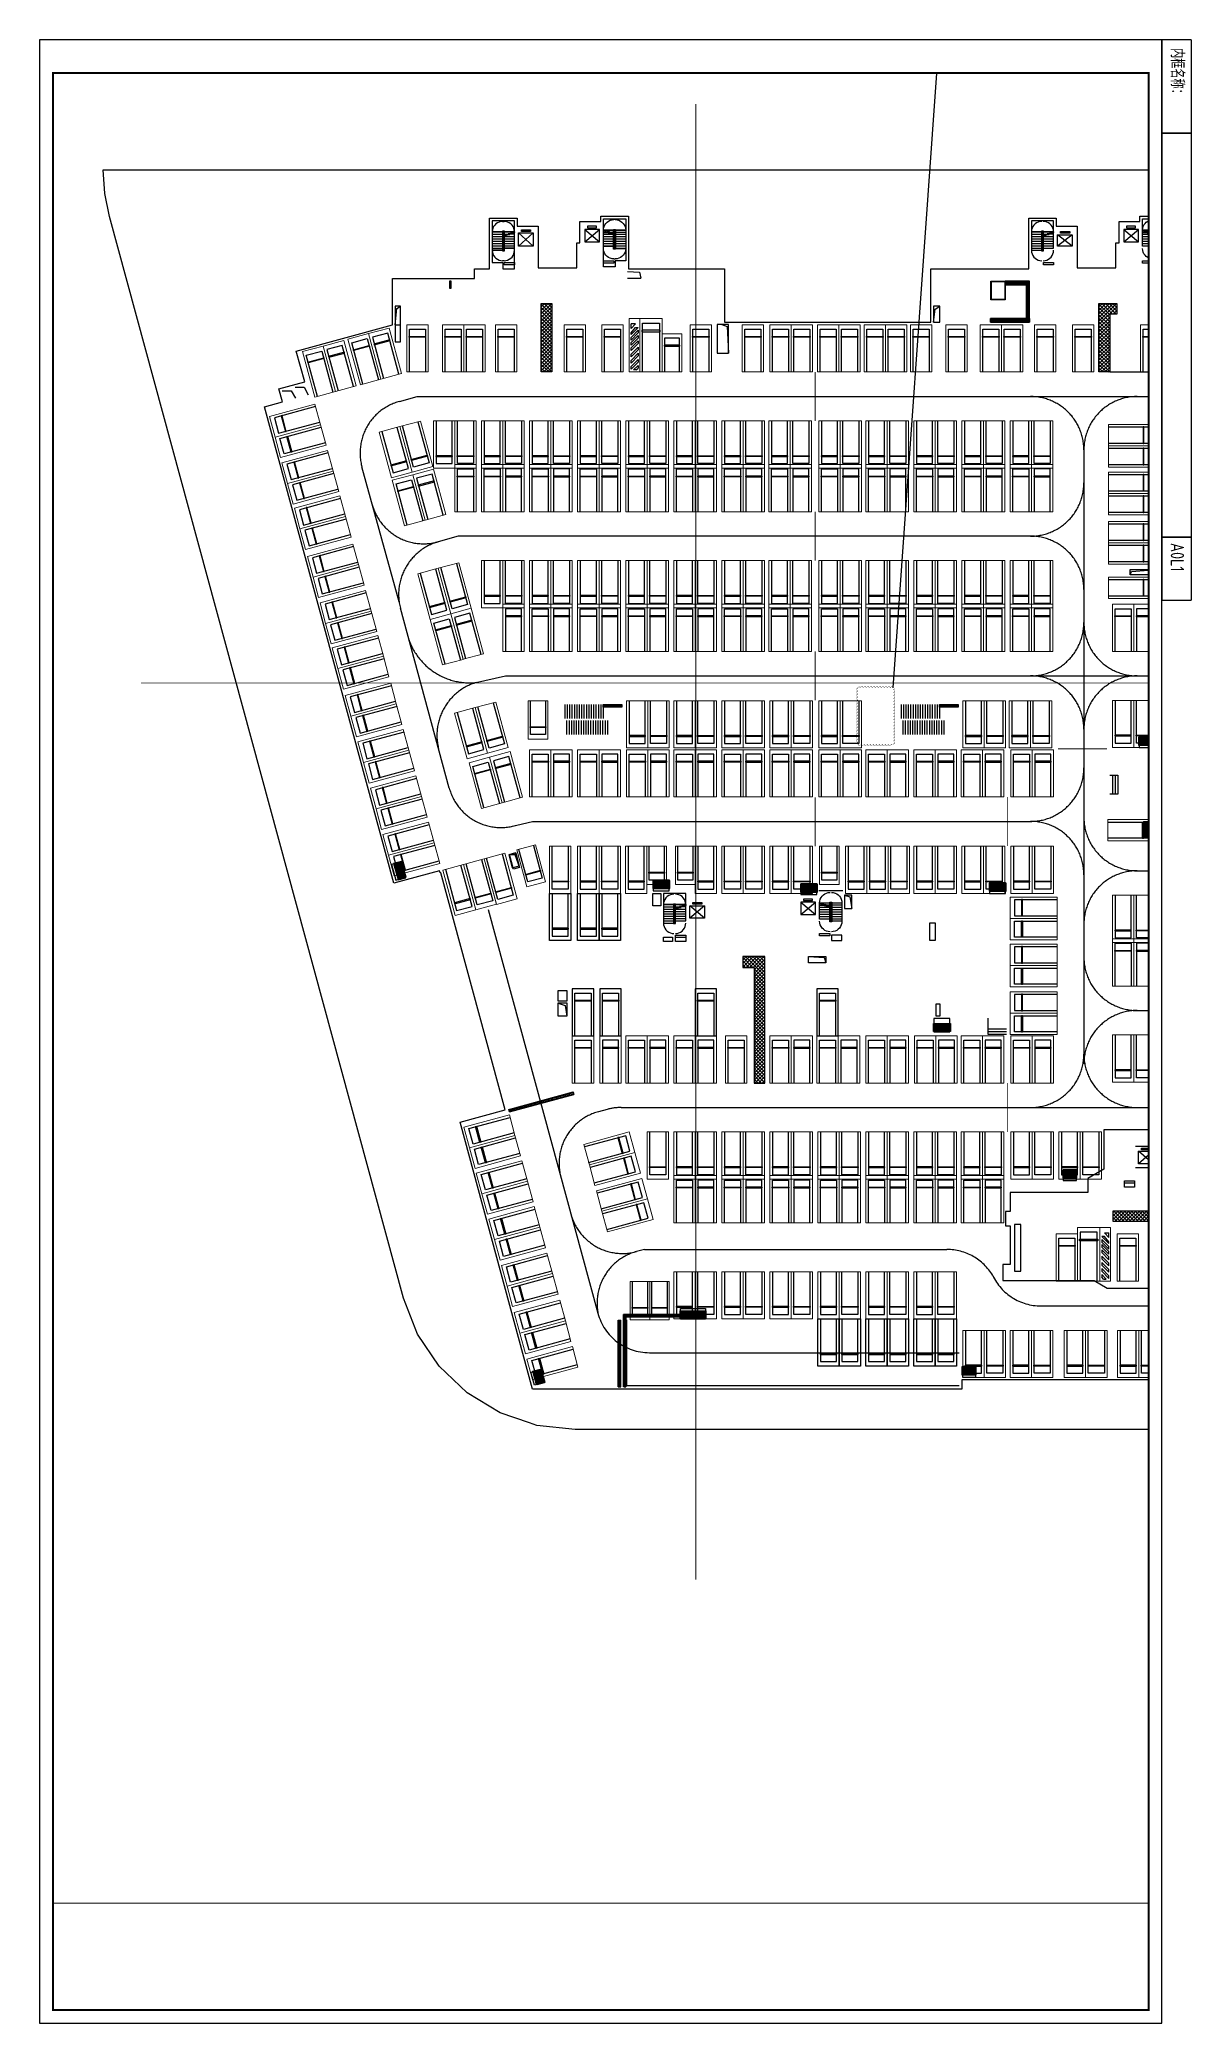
# Paper-space layout 'Layout1' of a CAD drawing. Extents: x -7 to 856, y -138 to 1348.
# The model-space entities are those that its viewports show. They can reach past a viewport. Long polylines and large blocks are cut down to what shows.
import ezdxf

# ---------------------------------------------------------------- set-up
doc = ezdxf.new("R2010")
doc.units = 0
doc.header["$LTSCALE"] = 1000
doc.header["$MEASUREMENT"] = 0
for name, pattern in [('__DASH', [0.35, 0.25, -0.1]), ('ACAD_ISO09W100', [45, 24, -3, 6, -3, 6, -3]), ('CENTER', [2, 1.25, -0.25, 0.25, -0.25]), ('DASH', [0.35, 0.25, -0.1]), ('HIDDEN', [0.375, 0.25, -0.125])]:
    doc.linetypes.add(name, pattern=pattern)
doc.layers.get('0').update_dxf_attribs({"linetype": 'CONTINUOUS'})
for name, color, linetype in [('666', 7, 'CONTINUOUS'), ('AD-AXIS-AXIS', 1, 'CENTER'), ('AD-INDX', 43, 'CONTINUOUS'), ('AD-SIGN', 195, 'CONTINUOUS'), ('AE-ABOV', 154, 'HIDDEN'), ('AE-DICH-ARCH', 84, 'CONTINUOUS'), ('AE-DOOR-INSD', 61, 'CONTINUOUS'), ('AE-ELEV-4', 251, 'CONTINUOUS'), ('AE-EQPM', 70, 'CONTINUOUS'), ('AE-EQPM-CARS', 66, 'CONTINUOUS'), ('AE-FLOR', 151, 'CONTINUOUS'), ('AE-HDWR', 8, 'CONTINUOUS'), ('AE-PATN-MATE', 8, 'CONTINUOUS'), ('AE-STAR', 51, 'CONTINUOUS'), ('AE-STRU', 150, 'CONTINUOUS'), ('C-XREF-EXT', 7, 'CONTINUOUS'), ('fault', 10, 'CONTINUOUS'), ('P-LIMT', 5, 'ACAD_ISO09W100'), ('无障碍车位', 81, 'CONTINUOUS')]:
    doc.layers.add(name, color=color, linetype=linetype)
for name, color, linetype, plot in [('DEFPOINTS-1', 251, 'CONTINUOUS', False), ('DEFPOINTS-2', 7, 'DASH', False), ('PUB_WINDW', 7, 'CONTINUOUS', False), ('内框', 8, 'CONTINUOUS', False)]:
    doc.layers.add(name, color=color, linetype=linetype, plot=plot)
doc.styles.add('黑体', font='Tssdeng.shx', dxfattribs={"bigfont": 'Tssdchn.shx'})
pattern_1 = [(45, (130, 200), (-200.000203, 200.000203), []), (135, (130, 200), (-200.000203, -200.000203), [])]

# ---------------------------------------------------------------- blocks, each defined once
blk = doc.blocks.new('THAPE_A0L1_inner')
at = {"layer": '内框'}
for p, q in [((0, 863), (0, 841)), ((0, 863), (420, 863)), ((70, 841), (70, 863)), ((70, 863), (70, 841)), ((372.7, 841), (372.6, 863)), ((372.6, 863), (372.7, 841)), ((420, 841), (420, 863)), ((0, 841), (70, 841)), ((40, 841), (0, 841)), ((120, 841), (40, 841)), ((70, 841), (372.7, 841)), ((280, 841), (120, 841)), ((420, 841), (280, 841)), ((372.7, 841), (420, 841)), ((1476, 774), (1476, 802))]:
    blk.add_line(p, q, dxfattribs=at)
blk.add_lwpolyline([(0, 0), (1486, 0), (1486, 841), (0, 841)], close=True, dxfattribs=at)
at = {"layer": '内框', "const_width": 1.4}
blk.add_lwpolyline([(25, 831), (25, 10), (1476, 10), (1476, 831)], close=True, dxfattribs=at)
at = {"layer": '内框', "const_width": 0.5}
blk.add_lwpolyline([(1396, 831), (1396, 10)], dxfattribs=at)
at = {"layer": '内框', "style": '黑体', "width": 0.8}
for s, p in [('内框名称：', (6.3, 847.6)), ('A0L1', (377, 847.6))]:
    blk.add_text(s, height=10, dxfattribs=at).set_placement(p)
blk.add_attdef('内框名称', (73.6, 847.6), '', height=10, dxfattribs=at)
blk = doc.blocks.new('A$C4F090147')
at = {"layer": 'P-LIMT', "ltscale": 0.02}
blk.add_lwpolyline([(0, 141544), (9637, 141544), (156984, 141543), (321695, 141543), (321694, 0), (156984, 1), (53028, 1), (48710, 473), (47897, 749), (44597, 1865), (40880, 4113), (37737, 7111), (35315, 10715), (33727, 14757), (699, 136300), (175, 138899)], close=True, dxfattribs=at)
blk = doc.blocks.new('A$C21503B8A')
at = {"layer": 'AE-ELEV-4', "linetype": 'HIDDEN', "ltscale": 0.5, "flags": 128}
for points in [[(-11800, 5550), (-11782, 5753), (-11729, 5950), (-11643, 6135), (-11526, 6302), (-11382, 6446), (-11215, 6563), (-11030, 6649), (-10833, 6702), (-10630, 6720)], [(-10470, 6720), (-10630, 6720)], [(-10470, 6720), (-10267, 6702), (-10070, 6649), (-9885, 6563), (-9718, 6446), (-9574, 6302), (-9457, 6135), (-9371, 5950), (-9318, 5753), (-9300, 5550)], [(-23130, 6520), (-23333, 6502), (-23530, 6449), (-23715, 6363), (-23882, 6246), (-24026, 6102), (-24143, 5935), (-24229, 5750), (-24282, 5553), (-24300, 5350)], [(-23130, 6520), (-22970, 6520)], [(-21800, 5350), (-21818, 5553), (-21871, 5750), (-21957, 5935), (-22074, 6102), (-22218, 6246), (-22385, 6363), (-22570, 6449), (-22767, 6502), (-22970, 6520)], [(-24300, 3270), (-24282, 3067), (-24229, 2870), (-24143, 2685), (-24026, 2518), (-23882, 2374), (-23715, 2257), (-23530, 2171), (-23333, 2118), (-23130, 2100)], [(-22970, 2100), (-22767, 2118), (-22570, 2171), (-22385, 2257), (-22218, 2374), (-22074, 2518), (-21957, 2685), (-21871, 2870), (-21818, 3067), (-21800, 3270)], [(-10630, 2300), (-10833, 2318), (-11030, 2371), (-11215, 2457), (-11382, 2574), (-11526, 2718), (-11643, 2885), (-11729, 3070), (-11782, 3267), (-11800, 3470)], [(-10630, 2300), (-10470, 2300)], [(-9300, 3470), (-9318, 3267), (-9371, 3070), (-9457, 2885), (-9574, 2718), (-9718, 2574), (-9885, 2457), (-10070, 2371), (-10267, 2318), (-10470, 2300)], [(-22970, 2100), (-23130, 2100)]]:
    blk.add_lwpolyline(points, dxfattribs=at)
at = {"layer": 'AE-EQPM'}
for p, q in [((-21350, 3725), (-21350, 5225)), ((-21350, 5225), (-19700, 5225)), ((-19700, 5225), (-21350, 3725)), ((-19700, 3725), (-21350, 5225)), ((-21010, 5400), (-21010, 5575)), ((-21010, 5575), (-19990, 5575)), ((-19990, 5400), (-21010, 5400)), ((-19990, 5575), (-19990, 5400)), ((-19700, 5225), (-19700, 3725)), ((-13900, 5625), (-13900, 4225)), ((-12250, 5625), (-13900, 5625)), ((-13900, 5625), (-12250, 4225)), ((-13900, 4225), (-12250, 5625)), ((-13610, 5975), (-13610, 5800)), ((-12590, 5975), (-13610, 5975)), ((-13610, 5800), (-12590, 5800)), ((-12590, 5800), (-12590, 5975)), ((-12250, 4225), (-12250, 5625)), ((-19700, 3725), (-21350, 3725)), ((-13900, 4225), (-12250, 4225))]:
    blk.add_line(p, q, dxfattribs=at)
at = {"layer": 'AE-STAR', "linetype": 'Continuous', "ltscale": 0.5, "flags": 128}
for points in [[(-24300, 5350), (-24300, 3270), (-23100, 3270), (-23100, 5350), (-24300, 5350)], [(-24300, 5090), (-23100, 5090)], [(-24300, 4830), (-23100, 4830)], [(-24300, 4570), (-23100, 4570)], [(-23000, 5350), (-23100, 5350)], [(-21800, 5308), (-21800, 5350), (-23000, 5350), (-23000, 4871), (-21800, 5308)], [(-21800, 5350), (-23000, 5350)], [(-23000, 4871), (-23000, 3530), (-21800, 3530), (-21800, 5308), (-23000, 4871)], [(-23000, 5090), (-22399, 5090)], [(-23000, 4830), (-21800, 4830)], [(-23000, 4570), (-21800, 4570)], [(-21800, 5090), (-22399, 5090)], [(-11800, 5508), (-11800, 5550), (-10600, 5550), (-10600, 5071), (-11800, 5508)], [(-11800, 5550), (-10600, 5550)], [(-10600, 5071), (-10600, 3730), (-11800, 3730), (-11800, 5508), (-10600, 5071)], [(-11800, 5290), (-11201, 5290)], [(-10600, 5030), (-11800, 5030)], [(-10600, 4770), (-11800, 4770)], [(-10600, 4510), (-11800, 4510)], [(-10600, 5290), (-11201, 5290)], [(-10600, 5550), (-10500, 5550)], [(-9300, 5550), (-9300, 3470), (-10500, 3470), (-10500, 5550), (-9300, 5550)], [(-9300, 5290), (-10500, 5290)], [(-9300, 5030), (-10500, 5030)], [(-9300, 4770), (-10500, 4770)], [(-9300, 4510), (-10500, 4510)], [(-24300, 4310), (-23100, 4310)], [(-24300, 4050), (-23100, 4050)], [(-24300, 3790), (-23100, 3790)], [(-24300, 3530), (-23100, 3530)], [(-24300, 3270), (-23100, 3270)], [(-23000, 3530), (-23100, 3530)], [(-23000, 4310), (-21800, 4310)], [(-23000, 4050), (-21800, 4050)], [(-23000, 3790), (-21800, 3790)], [(-10600, 4250), (-11800, 4250)], [(-10600, 3990), (-11800, 3990)], [(-10600, 3730), (-10500, 3730)], [(-9300, 4250), (-10500, 4250)], [(-9300, 3990), (-10500, 3990)], [(-9300, 3730), (-10500, 3730)], [(-9300, 3470), (-10500, 3470)]]:
    blk.add_lwpolyline(points, dxfattribs=at)
at = {"layer": 'AE-STAR'}
for points in [[(-22950, 1900), (-21800, 1900), (-21800, 1640), (-22950, 1640)], [(-11800, 2100), (-10650, 2100), (-10650, 1840), (-11800, 1840)]]:
    blk.add_lwpolyline(points, close=True, dxfattribs=at)
at = {"layer": 'DEFPOINTS-1', "linetype": 'Continuous', "ltscale": 0.5, "flags": 128}
for points in [[(-23000, 5350), (-23100, 5350)], [(-10600, 5550), (-10500, 5550)], [(-23000, 3530), (-23100, 3530)], [(-10600, 3730), (-10500, 3730)]]:
    blk.add_lwpolyline(points, dxfattribs=at)
at = {"layer": 'DEFPOINTS-2', "linetype": 'Continuous', "ltscale": 0.5, "flags": 128}
for points in [[(-11800, 6800), (-9300, 6800), (-9300, 5550), (-11800, 5550), (-11800, 6800)], [(-21800, 6600), (-24300, 6600), (-24300, 5350), (-21800, 5350), (-21800, 6600)], [(-21800, 1200), (-21800, 3530), (-23100, 3530), (-23100, 3270), (-24300, 3270), (-24300, 1900), (-23100, 1900), (-23100, 1200), (-21800, 1200)], [(-11800, 1400), (-11800, 3730), (-10500, 3730), (-10500, 3470), (-9300, 3470), (-9300, 2100), (-10500, 2100), (-10500, 1400), (-11800, 1400)]]:
    blk.add_lwpolyline(points, dxfattribs=at)
for points in [[(-22940, 4893), (-22940, 5350), (-23000, 5350), (-23000, 4871)], [(-10660, 5093), (-10660, 5550), (-10600, 5550), (-10600, 5071)]]:
    blk.add_wipeout(points).dxf.layer = 'AE-HDWR'
for points in [[(-22940, 5410), (-23160, 5410), (-23160, 5350), (-22940, 5350)], [(-10660, 5610), (-10440, 5610), (-10440, 5550), (-10660, 5550)]]:
    blk.add_wipeout(points).dxf.layer = 'AE-HDWR'
for points in [[(-23160, 5350), (-23160, 3270), (-23100, 3270), (-23100, 5350)], [(-10440, 5550), (-10440, 3470), (-10500, 3470), (-10500, 5550)]]:
    blk.add_wipeout(points).dxf.layer = 'AE-HDWR'
for points in [[(-22940, 3530), (-23000, 3530), (-23000, 3270), (-23160, 3270), (-23160, 3210), (-22940, 3210)], [(-10660, 3730), (-10600, 3730), (-10600, 3470), (-10440, 3470), (-10440, 3410), (-10660, 3410)]]:
    blk.add_wipeout(points).dxf.layer = 'AE-HDWR'
for points in [[(-23000, 4876), (-23000, 3530), (-22940, 3530), (-22940, 4898)], [(-10600, 5076), (-10600, 3730), (-10660, 3730), (-10660, 5098)]]:
    blk.add_wipeout(points).dxf.layer = 'AE-HDWR'
at = {"layer": 'AE-HDWR', "linetype": 'Continuous', "ltscale": 0.5, "flags": 128}
for points in [[(-22940, 5410), (-23160, 5410)], [(-23160, 5410), (-23160, 5350)], [(-23160, 5350), (-23160, 3270)], [(-23100, 5350), (-23160, 5350)], [(-23160, 5350), (-22940, 5350)], [(-23100, 3270), (-23100, 5350)], [(-22940, 5350), (-23000, 5350)], [(-23000, 5350), (-23000, 4871)], [(-22940, 4898), (-23000, 4876)], [(-23000, 4871), (-22940, 4893)], [(-23000, 4876), (-23000, 3530)], [(-22940, 5350), (-22940, 5410)], [(-22940, 4893), (-22940, 5350)], [(-22940, 3530), (-22940, 4898)], [(-10660, 5610), (-10440, 5610)], [(-10660, 5550), (-10660, 5610)], [(-10660, 5093), (-10660, 5550)], [(-10660, 5550), (-10600, 5550)], [(-10440, 5550), (-10660, 5550)], [(-10660, 3730), (-10660, 5098)], [(-10660, 5098), (-10600, 5076)], [(-10600, 5071), (-10660, 5093)], [(-10600, 5550), (-10600, 5071)], [(-10600, 5076), (-10600, 3730)], [(-10500, 3470), (-10500, 5550)], [(-10500, 5550), (-10440, 5550)], [(-10440, 5610), (-10440, 5550)], [(-10440, 5550), (-10440, 3470)], [(-23160, 3270), (-23100, 3270)], [(-23000, 3270), (-23160, 3270)], [(-23160, 3270), (-23160, 3210)], [(-23160, 3210), (-22940, 3210)], [(-23000, 3530), (-23000, 3270)], [(-22940, 3210), (-22940, 3530)], [(-10660, 3410), (-10660, 3730)], [(-10440, 3410), (-10660, 3410)], [(-10600, 3730), (-10600, 3470)], [(-10600, 3470), (-10440, 3470)], [(-10440, 3470), (-10500, 3470)], [(-10440, 3470), (-10440, 3410)]]:
    blk.add_lwpolyline(points, dxfattribs=at)
for points in [[(-23000, 4822), (-23000, 4922), (-22460, 5118), (-22419, 5048), (-22445, 5209), (-22404, 5139), (-21800, 5358), (-21800, 5258), (-22372, 5050), (-22413, 5120), (-22387, 4960), (-22428, 5030)], [(-10600, 5022), (-10600, 5122), (-11140, 5318), (-11181, 5248), (-11155, 5409), (-11196, 5339), (-11800, 5558), (-11800, 5458), (-11228, 5250), (-11187, 5320), (-11213, 5160), (-11172, 5230)]]:
    blk.add_wipeout(points)
at = {"layer": 'AD-SIGN', "linetype": 'Continuous', "ltscale": 0.5, "flags": 128}
for points in [[(-23000, 4822), (-23000, 4922), (-22460, 5118), (-22419, 5048), (-22445, 5209), (-22404, 5139), (-21800, 5358), (-21800, 5258), (-22372, 5050), (-22413, 5120), (-22387, 4960), (-22428, 5030), (-23000, 4822)], [(-10600, 5022), (-10600, 5122), (-11140, 5318), (-11181, 5248), (-11155, 5409), (-11196, 5339), (-11800, 5558), (-11800, 5458), (-11228, 5250), (-11187, 5320), (-11213, 5160), (-11172, 5230), (-10600, 5022)]]:
    blk.add_lwpolyline(points, dxfattribs=at)
blk = doc.blocks.new('A$C1FF6493C')
at = {"layer": 'AE-ELEV-4', "linetype": 'HIDDEN', "ltscale": 0.5, "flags": 128}
for points in [[(-11800, 5550), (-11782, 5753), (-11729, 5950), (-11643, 6135), (-11526, 6302), (-11382, 6446), (-11215, 6563), (-11030, 6649), (-10833, 6702), (-10630, 6720)], [(-10470, 6720), (-10267, 6702), (-10070, 6649), (-9885, 6563), (-9718, 6446), (-9574, 6302), (-9457, 6135), (-9371, 5950), (-9318, 5753), (-9300, 5550)], [(-23130, 6520), (-23333, 6502), (-23530, 6449), (-23715, 6363), (-23882, 6246), (-24026, 6102), (-24143, 5935), (-24229, 5750), (-24282, 5553), (-24300, 5350)], [(-21800, 5350), (-21818, 5553), (-21871, 5750), (-21957, 5935), (-22074, 6102), (-22218, 6246), (-22385, 6363), (-22570, 6449), (-22767, 6502), (-22970, 6520)], [(-24300, 3270), (-24282, 3067), (-24229, 2870), (-24143, 2685), (-24026, 2518), (-23882, 2374), (-23715, 2257), (-23530, 2171), (-23333, 2118), (-23130, 2100)], [(-22970, 2100), (-22767, 2118), (-22570, 2171), (-22385, 2257), (-22218, 2374), (-22074, 2518), (-21957, 2685), (-21871, 2870), (-21818, 3067), (-21800, 3270)], [(-10630, 2300), (-10833, 2318), (-11030, 2371), (-11215, 2457), (-11382, 2574), (-11526, 2718), (-11643, 2885), (-11729, 3070), (-11782, 3267), (-11800, 3470)], [(-9300, 3470), (-9318, 3267), (-9371, 3070), (-9457, 2885), (-9574, 2718), (-9718, 2574), (-9885, 2457), (-10070, 2371), (-10267, 2318), (-10470, 2300)]]:
    blk.add_lwpolyline(points, dxfattribs=at)
at = {"layer": 'AE-EQPM'}
for p, q in [((-21350, 3725), (-21350, 5025)), ((-21350, 5025), (-19700, 5025)), ((-19700, 5025), (-21350, 3725)), ((-19700, 3725), (-21350, 5025)), ((-21010, 5200), (-21010, 5375)), ((-21010, 5375), (-19990, 5375)), ((-19990, 5200), (-21010, 5200)), ((-19990, 5375), (-19990, 5200)), ((-19700, 5025), (-19700, 3725)), ((-13900, 5625), (-13900, 4225)), ((-12250, 5625), (-13900, 5625)), ((-13900, 5625), (-12250, 4225)), ((-13900, 4225), (-12250, 5625)), ((-13610, 5975), (-13610, 5800)), ((-12590, 5975), (-13610, 5975)), ((-13610, 5800), (-12590, 5800)), ((-12590, 5800), (-12590, 5975)), ((-12250, 4225), (-12250, 5625)), ((-19700, 3725), (-21350, 3725)), ((-13900, 4225), (-12250, 4225))]:
    blk.add_line(p, q, dxfattribs=at)
at = {"layer": 'AE-STAR', "linetype": 'Continuous', "ltscale": 0.5, "flags": 128}
for points in [[(-24300, 5350), (-24300, 3270), (-23100, 3270), (-23100, 5350), (-24300, 5350)], [(-24300, 5090), (-23100, 5090)], [(-24300, 4830), (-23100, 4830)], [(-24300, 4570), (-23100, 4570)], [(-23000, 5350), (-23100, 5350)], [(-21800, 5308), (-21800, 5350), (-23000, 5350), (-23000, 4871), (-21800, 5308)], [(-21800, 5350), (-23000, 5350)], [(-23000, 4871), (-23000, 3530), (-21800, 3530), (-21800, 5308), (-23000, 4871)], [(-23000, 5090), (-22399, 5090)], [(-23000, 4830), (-21800, 4830)], [(-23000, 4570), (-21800, 4570)], [(-21800, 5090), (-22399, 5090)], [(-11800, 5508), (-11800, 5550), (-10600, 5550), (-10600, 5071), (-11800, 5508)], [(-11800, 5550), (-10600, 5550)], [(-10600, 5071), (-10600, 3730), (-11800, 3730), (-11800, 5508), (-10600, 5071)], [(-11800, 5290), (-11201, 5290)], [(-10600, 5030), (-11800, 5030)], [(-10600, 4770), (-11800, 4770)], [(-10600, 4510), (-11800, 4510)], [(-10600, 5290), (-11201, 5290)], [(-10600, 5550), (-10500, 5550)], [(-9300, 5550), (-9300, 3470), (-10500, 3470), (-10500, 5550), (-9300, 5550)], [(-9300, 5290), (-10500, 5290)], [(-9300, 5030), (-10500, 5030)], [(-9300, 4770), (-10500, 4770)], [(-9300, 4510), (-10500, 4510)], [(-24300, 4310), (-23100, 4310)], [(-24300, 4050), (-23100, 4050)], [(-24300, 3790), (-23100, 3790)], [(-24300, 3530), (-23100, 3530)], [(-24300, 3270), (-23100, 3270)], [(-23000, 3530), (-23100, 3530)], [(-23000, 4310), (-21800, 4310)], [(-23000, 4050), (-21800, 4050)], [(-23000, 3790), (-21800, 3790)], [(-10600, 4250), (-11800, 4250)], [(-10600, 3990), (-11800, 3990)], [(-10600, 3730), (-10500, 3730)], [(-9300, 4250), (-10500, 4250)], [(-9300, 3990), (-10500, 3990)], [(-9300, 3730), (-10500, 3730)], [(-9300, 3470), (-10500, 3470)]]:
    blk.add_lwpolyline(points, dxfattribs=at)
at = {"layer": 'AE-STAR'}
for points in [[(-22950, 1900), (-21800, 1900), (-21800, 1640), (-22950, 1640)], [(-11800, 2100), (-10650, 2100), (-10650, 1840), (-11800, 1840)]]:
    blk.add_lwpolyline(points, close=True, dxfattribs=at)
at = {"layer": 'DEFPOINTS-1', "linetype": 'Continuous', "ltscale": 0.5, "flags": 128}
for points in [[(-23000, 5350), (-23100, 5350)], [(-10600, 5550), (-10500, 5550)], [(-23000, 3530), (-23100, 3530)], [(-10600, 3730), (-10500, 3730)]]:
    blk.add_lwpolyline(points, dxfattribs=at)
at = {"layer": 'DEFPOINTS-2', "linetype": 'Continuous', "ltscale": 0.5, "flags": 128}
for points in [[(-11800, 6800), (-9300, 6800), (-9300, 5550), (-11800, 5550), (-11800, 6800)], [(-21800, 6600), (-24300, 6600), (-24300, 5350), (-21800, 5350), (-21800, 6600)]]:
    blk.add_lwpolyline(points, dxfattribs=at)
for points in [[(-22940, 4893), (-22940, 5350), (-23000, 5350), (-23000, 4871)], [(-10660, 5093), (-10660, 5550), (-10600, 5550), (-10600, 5071)]]:
    blk.add_wipeout(points).dxf.layer = 'AE-HDWR'
for points in [[(-22940, 5410), (-23160, 5410), (-23160, 5350), (-22940, 5350)], [(-10660, 5610), (-10440, 5610), (-10440, 5550), (-10660, 5550)]]:
    blk.add_wipeout(points).dxf.layer = 'AE-HDWR'
for points in [[(-23160, 5350), (-23160, 3270), (-23100, 3270), (-23100, 5350)], [(-10440, 5550), (-10440, 3470), (-10500, 3470), (-10500, 5550)]]:
    blk.add_wipeout(points).dxf.layer = 'AE-HDWR'
for points in [[(-22940, 3530), (-23000, 3530), (-23000, 3270), (-23160, 3270), (-23160, 3210), (-22940, 3210)], [(-10660, 3730), (-10600, 3730), (-10600, 3470), (-10440, 3470), (-10440, 3410), (-10660, 3410)]]:
    blk.add_wipeout(points).dxf.layer = 'AE-HDWR'
for points in [[(-23000, 4876), (-23000, 3530), (-22940, 3530), (-22940, 4898)], [(-10600, 5076), (-10600, 3730), (-10660, 3730), (-10660, 5098)]]:
    blk.add_wipeout(points).dxf.layer = 'AE-HDWR'
at = {"layer": 'AE-HDWR', "linetype": 'Continuous', "ltscale": 0.5, "flags": 128}
for points in [[(-22940, 5410), (-23160, 5410)], [(-23160, 5410), (-23160, 5350)], [(-23160, 5350), (-23160, 3270)], [(-23100, 5350), (-23160, 5350)], [(-23160, 5350), (-22940, 5350)], [(-23100, 3270), (-23100, 5350)], [(-22940, 5350), (-23000, 5350)], [(-23000, 5350), (-23000, 4871)], [(-22940, 4898), (-23000, 4876)], [(-23000, 4871), (-22940, 4893)], [(-23000, 4876), (-23000, 3530)], [(-22940, 5350), (-22940, 5410)], [(-22940, 4893), (-22940, 5350)], [(-22940, 3530), (-22940, 4898)], [(-10660, 5610), (-10440, 5610)], [(-10660, 5550), (-10660, 5610)], [(-10660, 5093), (-10660, 5550)], [(-10660, 5550), (-10600, 5550)], [(-10440, 5550), (-10660, 5550)], [(-10660, 3730), (-10660, 5098)], [(-10660, 5098), (-10600, 5076)], [(-10600, 5071), (-10660, 5093)], [(-10600, 5550), (-10600, 5071)], [(-10600, 5076), (-10600, 3730)], [(-10500, 3470), (-10500, 5550)], [(-10500, 5550), (-10440, 5550)], [(-10440, 5610), (-10440, 5550)], [(-10440, 5550), (-10440, 3470)], [(-23160, 3270), (-23100, 3270)], [(-23000, 3270), (-23160, 3270)], [(-23160, 3270), (-23160, 3210)], [(-23160, 3210), (-22940, 3210)], [(-23000, 3530), (-23000, 3270)], [(-22940, 3210), (-22940, 3530)], [(-10660, 3410), (-10660, 3730)], [(-10440, 3410), (-10660, 3410)], [(-10600, 3730), (-10600, 3470)], [(-10600, 3470), (-10440, 3470)], [(-10440, 3470), (-10500, 3470)], [(-10440, 3470), (-10440, 3410)]]:
    blk.add_lwpolyline(points, dxfattribs=at)
for points in [[(-23000, 4822), (-23000, 4922), (-22460, 5118), (-22419, 5048), (-22445, 5209), (-22404, 5139), (-21800, 5358), (-21800, 5258), (-22372, 5050), (-22413, 5120), (-22387, 4960), (-22428, 5030)], [(-10600, 5022), (-10600, 5122), (-11140, 5318), (-11181, 5248), (-11155, 5409), (-11196, 5339), (-11800, 5558), (-11800, 5458), (-11228, 5250), (-11187, 5320), (-11213, 5160), (-11172, 5230)]]:
    blk.add_wipeout(points)
at = {"layer": 'AD-SIGN', "linetype": 'Continuous', "ltscale": 0.5, "flags": 128}
for points in [[(-23000, 4822), (-23000, 4922), (-22460, 5118), (-22419, 5048), (-22445, 5209), (-22404, 5139), (-21800, 5358), (-21800, 5258), (-22372, 5050), (-22413, 5120), (-22387, 4960), (-22428, 5030), (-23000, 4822)], [(-10600, 5022), (-10600, 5122), (-11140, 5318), (-11181, 5248), (-11155, 5409), (-11196, 5339), (-11800, 5558), (-11800, 5458), (-11228, 5250), (-11187, 5320), (-11213, 5160), (-11172, 5230), (-10600, 5022)]]:
    blk.add_lwpolyline(points, dxfattribs=at)
blk = doc.blocks.new('A$C419C7D86')
at = {"layer": 'AD-AXIS-AXIS'}
blk.add_line((-9250, 2600), (-11950, 2600), dxfattribs=at)
at = {"layer": 'AE-ELEV-4', "linetype": 'HIDDEN', "ltscale": 0.5, "flags": 128}
for points in [[(-11850, 1250), (-11832, 1453), (-11779, 1650), (-11693, 1835), (-11576, 2002), (-11432, 2146), (-11265, 2263), (-11080, 2349), (-10883, 2402), (-10680, 2420)], [(-10520, 2420), (-10317, 2402), (-10120, 2349), (-9935, 2263), (-9768, 2146), (-9624, 2002), (-9507, 1835), (-9421, 1650), (-9368, 1453), (-9350, 1250)], [(-28230, 2220), (-28433, 2202), (-28630, 2149), (-28815, 2063), (-28982, 1946), (-29126, 1802), (-29243, 1635), (-29329, 1450), (-29382, 1253), (-29400, 1050)], [(-26900, 1050), (-26918, 1253), (-26971, 1450), (-27057, 1635), (-27174, 1802), (-27318, 1946), (-27485, 2063), (-27670, 2149), (-27867, 2202), (-28070, 2220)], [(-29400, -1030), (-29382, -1233), (-29329, -1430), (-29243, -1615), (-29126, -1782), (-28982, -1926), (-28815, -2043), (-28630, -2129), (-28433, -2182), (-28230, -2200)], [(-28070, -2200), (-27867, -2182), (-27670, -2129), (-27485, -2043), (-27318, -1926), (-27174, -1782), (-27057, -1615), (-26971, -1430), (-26918, -1233), (-26900, -1030)], [(-10680, -2000), (-10883, -1982), (-11080, -1929), (-11265, -1843), (-11432, -1726), (-11576, -1582), (-11693, -1415), (-11779, -1230), (-11832, -1033), (-11850, -830)], [(-9350, -830), (-9368, -1033), (-9421, -1230), (-9507, -1415), (-9624, -1582), (-9768, -1726), (-9935, -1843), (-10120, -1929), (-10317, -1982), (-10520, -2000)]]:
    blk.add_lwpolyline(points, dxfattribs=at)
at = {"layer": 'AE-EQPM'}
for p, q in [((-25090, 1275), (-25090, 1100)), ((-24800, 925), (-24800, -475)), ((-13950, 1325), (-13950, -75)), ((-12300, 1325), (-13950, 1325)), ((-13950, 1325), (-12300, -75)), ((-13950, -75), (-12300, 1325)), ((-13660, 1675), (-13660, 1500)), ((-12640, 1675), (-13660, 1675)), ((-13660, 1500), (-12640, 1500)), ((-12640, 1500), (-12640, 1675)), ((-12300, -75), (-12300, 1325)), ((-13950, -75), (-12300, -75))]:
    blk.add_line(p, q, dxfattribs=at)
at = {"layer": 'AE-STAR', "linetype": 'Continuous', "ltscale": 0.5, "flags": 128}
for points in [[(-29400, 1050), (-29400, -1030), (-28200, -1030), (-28200, 1050), (-29400, 1050)], [(-29400, 790), (-28200, 790)], [(-29400, 530), (-28200, 530)], [(-29400, 270), (-28200, 270)], [(-29400, 10), (-28200, 10)], [(-28100, 1050), (-28200, 1050)], [(-26900, 1008), (-26900, 1050), (-28100, 1050), (-28100, 571), (-26900, 1008)], [(-26900, 1050), (-28100, 1050)], [(-28100, 571), (-28100, -770), (-26900, -770), (-26900, 1008), (-28100, 571)], [(-28100, 790), (-27499, 790)], [(-28100, 530), (-26900, 530)], [(-28100, 270), (-26900, 270)], [(-28100, 10), (-26900, 10)], [(-26900, 790), (-27499, 790)], [(-11850, 1208), (-11850, 1250), (-10650, 1250), (-10650, 771), (-11850, 1208)], [(-11850, 1250), (-10650, 1250)], [(-10650, 771), (-10650, -570), (-11850, -570), (-11850, 1208), (-10650, 771)], [(-11850, 990), (-11251, 990)], [(-10650, 730), (-11850, 730)], [(-10650, 470), (-11850, 470)], [(-10650, 210), (-11850, 210)], [(-10650, 990), (-11251, 990)], [(-10650, 1250), (-10550, 1250)], [(-9350, 1250), (-9350, -830), (-10550, -830), (-10550, 1250), (-9350, 1250)], [(-9350, 990), (-10550, 990)], [(-9350, 730), (-10550, 730)], [(-9350, 470), (-10550, 470)], [(-9350, 210), (-10550, 210)], [(-29400, -250), (-28200, -250)], [(-29400, -510), (-28200, -510)], [(-29400, -770), (-28200, -770)], [(-29400, -1030), (-28200, -1030)], [(-28100, -770), (-28200, -770)], [(-28100, -250), (-26900, -250)], [(-28100, -510), (-26900, -510)], [(-10650, -50), (-11850, -50)], [(-10650, -310), (-11850, -310)], [(-10650, -570), (-10550, -570)], [(-9350, -50), (-10550, -50)], [(-9350, -310), (-10550, -310)], [(-9350, -570), (-10550, -570)], [(-9350, -830), (-10550, -830)]]:
    blk.add_lwpolyline(points, dxfattribs=at)
at = {"layer": 'AE-STAR'}
for points in [[(-11850, -2460), (-11850, -2200), (-10700, -2200), (-10700, -2460)], [(-28050, -2660), (-28050, -2400), (-26900, -2400), (-26900, -2660)]]:
    blk.add_lwpolyline(points, close=True, dxfattribs=at)
at = {"layer": 'DEFPOINTS-1', "linetype": 'Continuous', "ltscale": 0.5, "flags": 128}
for points in [[(-28100, 1050), (-28200, 1050)], [(-10650, 1250), (-10550, 1250)], [(-28100, -770), (-28200, -770)], [(-10650, -570), (-10550, -570)]]:
    blk.add_lwpolyline(points, dxfattribs=at)
at = {"layer": 'DEFPOINTS-2', "linetype": 'Continuous', "ltscale": 0.5, "flags": 128}
blk.add_lwpolyline([(-26900, 2300), (-29400, 2300), (-29400, 1050), (-26900, 1050), (-26900, 2300)], dxfattribs=at)
for points in [[(-28040, 593), (-28040, 1050), (-28100, 1050), (-28100, 571)], [(-10710, 793), (-10710, 1250), (-10650, 1250), (-10650, 771)]]:
    blk.add_wipeout(points).dxf.layer = 'AE-HDWR'
for points in [[(-28040, 1110), (-28260, 1110), (-28260, 1050), (-28040, 1050)], [(-10710, 1310), (-10490, 1310), (-10490, 1250), (-10710, 1250)]]:
    blk.add_wipeout(points).dxf.layer = 'AE-HDWR'
for points in [[(-28260, 1050), (-28260, -1030), (-28200, -1030), (-28200, 1050)], [(-10490, 1250), (-10490, -830), (-10550, -830), (-10550, 1250)]]:
    blk.add_wipeout(points).dxf.layer = 'AE-HDWR'
for points in [[(-28040, -770), (-28100, -770), (-28100, -1030), (-28260, -1030), (-28260, -1090), (-28040, -1090)], [(-10710, -570), (-10650, -570), (-10650, -830), (-10490, -830), (-10490, -890), (-10710, -890)]]:
    blk.add_wipeout(points).dxf.layer = 'AE-HDWR'
for points in [[(-28100, 576), (-28100, -770), (-28040, -770), (-28040, 598)], [(-10650, 776), (-10650, -570), (-10710, -570), (-10710, 798)]]:
    blk.add_wipeout(points).dxf.layer = 'AE-HDWR'
at = {"layer": 'AE-HDWR', "linetype": 'Continuous', "ltscale": 0.5, "flags": 128}
for points in [[(-28040, 1110), (-28260, 1110)], [(-28260, 1110), (-28260, 1050)], [(-28260, 1050), (-28260, -1030)], [(-28200, 1050), (-28260, 1050)], [(-28260, 1050), (-28040, 1050)], [(-28200, -1030), (-28200, 1050)], [(-28040, 1050), (-28100, 1050)], [(-28100, 1050), (-28100, 571)], [(-28040, 598), (-28100, 576)], [(-28100, 571), (-28040, 593)], [(-28100, 576), (-28100, -770)], [(-28040, 1050), (-28040, 1110)], [(-28040, 593), (-28040, 1050)], [(-28040, -770), (-28040, 598)], [(-10710, 1310), (-10490, 1310)], [(-10710, 1250), (-10710, 1310)], [(-10710, 793), (-10710, 1250)], [(-10710, 1250), (-10650, 1250)], [(-10490, 1250), (-10710, 1250)], [(-10710, -570), (-10710, 798)], [(-10710, 798), (-10650, 776)], [(-10650, 771), (-10710, 793)], [(-10650, 1250), (-10650, 771)], [(-10650, 776), (-10650, -570)], [(-10550, -830), (-10550, 1250)], [(-10550, 1250), (-10490, 1250)], [(-10490, 1310), (-10490, 1250)], [(-10490, 1250), (-10490, -830)], [(-28260, -1030), (-28200, -1030)], [(-28100, -1030), (-28260, -1030)], [(-28260, -1030), (-28260, -1090)], [(-28260, -1090), (-28040, -1090)], [(-28100, -770), (-28100, -1030)], [(-28040, -1090), (-28040, -770)], [(-10710, -890), (-10710, -570)], [(-10490, -890), (-10710, -890)], [(-10650, -570), (-10650, -830)], [(-10650, -830), (-10490, -830)], [(-10490, -830), (-10550, -830)], [(-10490, -830), (-10490, -890)]]:
    blk.add_lwpolyline(points, dxfattribs=at)
for points in [[(-28100, 522), (-28100, 622), (-27560, 818), (-27519, 748), (-27545, 909), (-27504, 839), (-26900, 1058), (-26900, 958), (-27472, 750), (-27513, 820), (-27487, 660), (-27528, 730)], [(-10650, 722), (-10650, 822), (-11190, 1018), (-11231, 948), (-11205, 1109), (-11246, 1039), (-11850, 1258), (-11850, 1158), (-11278, 950), (-11237, 1020), (-11263, 860), (-11222, 930)]]:
    blk.add_wipeout(points)
at = {"layer": 'AD-SIGN', "linetype": 'Continuous', "ltscale": 0.5, "flags": 128}
for points in [[(-28100, 522), (-28100, 622), (-27560, 818), (-27519, 748), (-27545, 909), (-27504, 839), (-26900, 1058), (-26900, 958), (-27472, 750), (-27513, 820), (-27487, 660), (-27528, 730), (-28100, 522)], [(-10650, 722), (-10650, 822), (-11190, 1018), (-11231, 948), (-11205, 1109), (-11246, 1039), (-11850, 1258), (-11850, 1158), (-11278, 950), (-11237, 1020), (-11263, 860), (-11222, 930), (-10650, 722)]]:
    blk.add_lwpolyline(points, dxfattribs=at)
at = {"layer": 'AE-EQPM'}
for p, q in [((-26450, -475), (-26450, 925)), ((-26450, 925), (-24800, 925)), ((-24800, 925), (-26450, -475)), ((-24800, -475), (-26450, 925)), ((-26110, 1100), (-26110, 1275)), ((-26110, 1275), (-25090, 1275)), ((-25090, 1100), (-26110, 1100)), ((-24800, -475), (-26450, -475))]:
    blk.add_line(p, q, dxfattribs=at)
blk = doc.blocks.new('A$C70C6468F')
at = {"layer": '666'}
for p, q in [((-12000, 3800), (-14150, 3800)), ((-12000, 1000), (-12000, 3800)), ((-10450, 1000), (-12000, 1000)), ((-9300, 1900), (-10450, 1900))]:
    blk.add_line(p, q, dxfattribs=at)
at = {"layer": 'AD-AXIS-AXIS'}
for p, q in [((-9200, 6900), (-11900, 6900)), ((-11900, 6700), (-11900, 1100)), ((-9200, 6700), (-9200, 1100)), ((-24700, 5800), (-22400, 5800)), ((-24700, 3400), (-22400, 3400))]:
    blk.add_line(p, q, dxfattribs=at)
at = {"layer": 'AE-ABOV'}
blk.add_lwpolyline([(-25950, 1700), (-24800, 1700), (-24800, 1200), (-25950, 1200)], close=True, dxfattribs=at)
at = {"layer": 'AE-EQPM'}
for p, q in [((-24350, 3825), (-24350, 5225)), ((-24350, 5225), (-22700, 5225)), ((-22700, 5225), (-24350, 3825)), ((-22700, 3825), (-24350, 5225)), ((-24010, 5400), (-24010, 5575)), ((-24010, 5575), (-22990, 5575)), ((-22990, 5400), (-24010, 5400)), ((-22990, 5575), (-22990, 5400)), ((-22700, 5225), (-22700, 3825)), ((-13900, 5625), (-13900, 4225)), ((-12250, 5625), (-13900, 5625)), ((-13900, 5625), (-12250, 4225)), ((-13900, 4225), (-12250, 5625)), ((-13610, 5975), (-13610, 5800)), ((-12590, 5975), (-13610, 5975)), ((-13610, 5800), (-12590, 5800)), ((-12590, 5800), (-12590, 5975)), ((-12250, 4225), (-12250, 5625)), ((-22700, 3825), (-24350, 3825)), ((-13900, 4225), (-12250, 4225))]:
    blk.add_line(p, q, dxfattribs=at)
at = {"layer": 'AE-STAR'}
for points in [[(-24800, 1640), (-25950, 1640), (-25950, 1900), (-24800, 1900)], [(-10650, 1840), (-11800, 1840), (-11800, 2100), (-10650, 2100)]]:
    blk.add_lwpolyline(points, close=True, dxfattribs=at)
blk = doc.blocks.new('子车位')
at = {"color": 9}
for p, q in [((1342811, 1378927), (1342811, 1384227)), ((1342811, 1384227), (1345211, 1384227)), ((1345211, 1384227), (1345211, 1378927)), ((1344936, 1382927), (1343086, 1382927)), ((1343086, 1382927), (1343086, 1382835)), ((1343086, 1382835), (1344936, 1382835)), ((1344936, 1382835), (1344936, 1382927)), ((1345211, 1378927), (1342811, 1378927))]:
    blk.add_line(p, q, dxfattribs=at)
at = {"color": 9, "linetype": 'DASH'}
for p, q in [((1344911, 1383727), (1343111, 1383727)), ((1343111, 1383727), (1343111, 1378927)), ((1344911, 1378927), (1344911, 1383727))]:
    blk.add_line(p, q, dxfattribs=at)
blk = doc.blocks.new('普通车位')
at = {"color": 9, "linetype": 'DASH'}
for p, q in [((-800, 5100), (-800, 300)), ((1000, 300), (1000, 5100)), ((-800, 300), (1000, 300))]:
    blk.add_line(p, q, dxfattribs=at)
at = {"color": 9}
for p, q in [((1025, 1192), (-825, 1192)), ((-825, 1192), (-825, 1100)), ((-825, 1100), (1025, 1100)), ((1025, 1100), (1025, 1192))]:
    blk.add_line(p, q, dxfattribs=at)
at = {"layer": 'AE-EQPM-CARS', "linetype": 'Continuous', "lineweight": 15}
for p, q in [((-1100, -200), (-1100, 5100)), ((-1100, 5100), (1300, 5100)), ((1300, 5100), (1300, -200)), ((1300, -200), (-1100, -200))]:
    blk.add_line(p, q, dxfattribs=at)
blk = doc.blocks.new('A$C23DC1FE4')
at = {"color": 9, "linetype": 'DASH'}
for p, q in [((250, 500), (250, 4300)), ((1950, 4300), (1950, 500)), ((1950, 500), (250, 500))]:
    blk.add_line(p, q, dxfattribs=at)
at = {"color": 9, "linetype": 'ByBlock', "ltscale": 1200}
for p, q in [((225, 1300), (225, 1392)), ((225, 1392), (1975, 1392)), ((1975, 1300), (225, 1300)), ((1975, 1392), (1975, 1300))]:
    blk.add_line(p, q, dxfattribs=at)
at = {"layer": 'AE-EQPM-CARS', "linetype": 'Continuous', "lineweight": 15}
for p, q in [((2200, 4300), (0, 4300)), ((0, 4300), (0, 0)), ((2200, 0), (2200, 4300)), ((0, 0), (2200, 0))]:
    blk.add_line(p, q, dxfattribs=at)
blk = doc.blocks.new('wzacw')
at = {"color": 9}
for p, q in [((224, 2821), (224, 3121)), ((224, 3121), (745, 2600)), ((224, 2821), (445, 2600)), ((300, 3400), (600, 3400)), ((300, 3400), (1100, 2600)), ((745, 2600), (445, 2600)), ((600, 3400), (1400, 2600)), ((1000, 3400), (1300, 3400)), ((1000, 3400), (1800, 2600)), ((1400, 2600), (1100, 2600)), ((1300, 3400), (2100, 2600)), ((1400, 2600), (1400, 2600)), ((1700, 3400), (2000, 3400)), ((1700, 3400), (2500, 2600)), ((2100, 2600), (1800, 2600)), ((2000, 3400), (2800, 2600)), ((2800, 2600), (2500, 2600)), ((4200, 3400), (4400, 3400)), ((4200, 3400), (5000, 2600)), ((4400, 3400), (5000, 2900)), ((4900, 3400), (5400, 3400)), ((4900, 3400), (5400, 2900)), ((5000, 2900), (5000, 2600)), ((5400, 2900), (5400, 3400))]:
    blk.add_line(p, q, dxfattribs=at)
for points in [[(2400, 3400), (2700, 3400), (3500, 2600), (3200, 2600)], [(3008, 3400), (3308, 3400), (4108, 2600), (3808, 2600)]]:
    blk.add_lwpolyline(points, close=True, dxfattribs=at)
for points in [[(3580, 3400), (3880, 3400), (4680, 2600), (4380, 2600), (3580, 3400)], [(4700, 2174), (4500, 2174), (4500, 124), (4700, 124), (4700, 2174)]]:
    blk.add_lwpolyline(points, dxfattribs=at)
at = {"color": 9, "linetype": 'DASH', "extrusion": (-1.58936e-13, -1.05893e-07, 1), "elevation": 0}
blk.add_lwpolyline([(0, 2100), (5500, 2098), (5499, 198), (0, 200)], dxfattribs=at)
at = {"layer": 'AE-EQPM-CARS', "linetype": 'Continuous', "lineweight": 15}
for p, q in [((0, -100), (0, 3600)), ((0, 3600), (6000, 3600)), ((0, 2400), (6000, 2400)), ((6000, 3600), (6000, -100)), ((6000, -100), (0, -100))]:
    blk.add_line(p, q, dxfattribs=at)
blk = doc.blocks.new('车位')
at = {"layer": 'AE-PATN-MATE'}
h = blk.add_hatch(dxfattribs=at)
h.set_pattern_fill('多孔材料', color=256, scale=100)
h.set_pattern_definition([(45, (492.2, 200), (-200.000203, 200.000203), []), (135, (492.2, 200), (-200.000203, -200.000203), [])])
h.paths.add_polyline_path([(941466, 1174627), (942666, 1174627), (942666, 1166927), (941466, 1166927)])
h = blk.add_hatch(dxfattribs=at)
h.set_pattern_fill('多孔材料', color=256, scale=100)
h.set_pattern_definition([(45, (63180.45, 200), (-200.000203, 200.000203), []), (135, (63180.45, 200), (-200.000203, -200.000203), [])])
h.paths.add_polyline_path([(1004154, 1174627), (1006154, 1174627), (1006154, 1173427), (1005354, 1173427), (1005354, 1166927), (1004154, 1166927)])
h = blk.add_hatch(dxfattribs=at)
h.set_pattern_fill('多孔材料', color=256, scale=100)
h.set_pattern_definition(pattern_1)
h.paths.add_polyline_path([(964104, 1101227), (964104, 1100027), (965404, 1100027), (965404, 1087027), (966604, 1087027), (966604, 1101227)])
h = blk.add_hatch(dxfattribs=at)
h.set_pattern_fill('多孔材料', color=256, scale=100)
h.set_pattern_definition(pattern_1)
h.paths.add_polyline_path([(1005754, 1071477), (1005754, 1072677), (1011004, 1072677), (1011004, 1071477), (1011004, 1064777), (1009804, 1064777), (1009804, 1071477)])
at = {"layer": 'AD-SIGN'}
for points in [[(951154, 1178227), (952504, 1178127), (952654, 1177478)], [(925054, 1172227), (925231, 1174066), (925654, 1174327)], [(985554, 1172527), (985757, 1173993), (986254, 1174327)], [(961754, 1172277), (962349, 1172045), (962504, 1169027)], [(912350, 1164811), (913347, 1164811), (913822, 1163969)], [(913797, 1165206), (914813, 1165206), (915270, 1164363)], [(1007654, 1144127), (1007796, 1144502), (1010654, 1144727)], [(937912, 1112692), (938494, 1112710), (939033, 1111235)], [(975554, 1108127), (976159, 1107938), (976354, 1106627)], [(971504, 1101227), (973256, 1101127), (973454, 1100527)], [(943374, 1096007), (944162, 1095739), (944334, 1094547)]]:
    blk.add_lwpolyline(points, dxfattribs=at)
at = {"layer": 'AE-ABOV'}
for points in [[(925654, 1174327), (925054, 1174327), (925054, 1170327), (925654, 1170327)], [(954004, 1108327), (954904, 1108327), (954904, 1106927), (954004, 1106927)], [(985154, 1105027), (985754, 1105027), (985754, 1103027), (985154, 1103027)], [(971504, 1101227), (973454, 1101227), (973454, 1100527), (971504, 1100527)], [(943354, 1097427), (944354, 1097427), (944354, 1096227), (943354, 1096227)], [(985854, 1095927), (986254, 1095927), (986254, 1094527), (985854, 1094527)], [(995354, 1071127), (994654, 1071127), (994654, 1066027), (994654, 1066027), (994654, 1065877), (995354, 1065877)]]:
    blk.add_lwpolyline(points, close=True, dxfattribs=at)
at = {"layer": 'AE-DOOR-INSD', "linetype": 'DASH', "const_width": 100}
for points in [[(972254, 1161427), (972254, 1166927)], [(972254, 1145727), (972254, 1151227)], [(972254, 1130027), (972254, 1135527)], [(999554, 1124577), (1005054, 1124577)], [(972254, 1113627), (972254, 1119127)], [(993854, 1119177), (993854, 1113677)], [(993854, 1087027), (993854, 1081527)]]:
    blk.add_lwpolyline(points, dxfattribs=at)
at = {"layer": 'AE-FLOR'}
blk.add_line((951154, 1177478), (952654, 1177478), dxfattribs=at)
for points in [[(931354, 1177127), (931154, 1177127), (931154, 1176327), (931354, 1176327)], [(925654, 1174327), (925058, 1174327), (925058, 1172227), (925654, 1172227)], [(986254, 1174327), (985554, 1174327), (985554, 1172527), (986254, 1172527)], [(962504, 1172277), (961254, 1172277), (961254, 1169027), (962504, 1169027)], [(1007654, 1144727), (1010654, 1144727), (1010654, 1144127), (1007654, 1144127)], [(937912, 1112692), (938588, 1112876), (939033, 1111235), (938358, 1111052)], [(976354, 1108127), (975554, 1108127), (975554, 1106627), (976354, 1106627)], [(943354, 1096027), (944354, 1096027), (944354, 1094527), (943354, 1094527)]]:
    blk.add_lwpolyline(points, close=True, dxfattribs=at)
at = {"layer": 'AE-PATN-MATE'}
blk.add_line((1005354, 1166927), (1011953, 1166927), dxfattribs=at)
for points in [[(941466, 1174627), (942666, 1174627), (942666, 1166927), (941466, 1166927)], [(1004154, 1174627), (1006154, 1174627), (1006154, 1173427), (1005354, 1173427), (1005354, 1166927), (1004154, 1166927)], [(964104, 1101227), (964104, 1100027), (965404, 1100027), (965404, 1087027), (966604, 1087027), (966604, 1101227)], [(1005754, 1071477), (1005754, 1072677), (1011004, 1072677), (1011004, 1071477), (1011004, 1071477), (1011004, 1064777), (1009804, 1064777), (1009804, 1071477)]]:
    blk.add_lwpolyline(points, close=True, dxfattribs=at)
at = {"layer": 'C-XREF-EXT'}
for p, q in [((937815, 1084065), (944860, 1085979)), ((951054, 1060427), (951054, 1053027))]:
    blk.add_line(p, q, dxfattribs=at)
at = {"xscale": -1, "rotation": 180}
blk.add_blockref('A$C23DC1FE4', (955054, 1171227), dxfattribs=at)
for p in [(940004, 1125677), (953343, 1109327), (956554, 1109327), (972754, 1109327), (951454, 1060427), (953654, 1060427)]:
    blk.add_blockref('A$C23DC1FE4', p)
for name, p, rotation in [('A$C23DC1FE4', (939829, 1109068), 15.20265533891653), ('子车位', (2287615, 2487255), 180), ('子车位', (2290765, 2487255), 180), ('子车位', (2293165, 2487255), 180), ('子车位', (2317765, 2439455, 1), 180), ('子车位', (2320165, 2439455, 1), 180), ('子车位', (2323165, 2439455, 1), 180), ('子车位', (2325565, 2439455, 1), 180), ('子车位', (2328565, 2439455, 1), 180), ('子车位', (2330965, 2439455, 0), 180)]:
    blk.add_blockref(name, p, dxfattribs=dict(rotation=rotation))
at = {"xscale": -1}
for p in [(2290167, -286600), (2293265, -286600), (2303965, -286600), (2317665, -286600)]:
    blk.add_blockref('子车位', p, dxfattribs=at)
at = {"layer": 'AE-EQPM-CARS', "linetype": 'Continuous', "lineweight": 15, "extrusion": (-3.22457e-07, -8.76248e-08, -1), "xscale": -1.000000000000001, "zscale": -1.000000000000001, "rotation": 164.7975056439408}
for p in [(-918248, 1169991), (-923363, 1171380), (-928343, 1155532), (-932591, 1139899), (-936971, 1123783)]:
    blk.add_blockref('普通车位', p, dxfattribs=at)
at = {"layer": 'AE-EQPM-CARS', "linetype": 'Continuous', "lineweight": 15, "extrusion": (3.22457e-07, 8.76248e-08, -1), "zscale": -1, "rotation": 164.7975056439408}
for p in [(-920854, 1170699), (-915739, 1169309), (-925834, 1154850), (-930082, 1139217), (-934462, 1123101)]:
    blk.add_blockref('普通车位', p, dxfattribs=at)
at = {"layer": 'AE-EQPM-CARS', "linetype": 'Continuous', "lineweight": 15, "extrusion": (3.34151e-07, 2.5814e-20, -1), "zscale": -1, "rotation": 180}
for p in [(-927438, 1172027), (-931445, 1172027), (-933845, 1172027), (-937404, 1172027), (-945121, 1172027), (-949354, 1172027), (-959304, 1172027), (-965154, 1172027), (-968254, 1172027), (-970654, 1172027), (-973604, 1172027), (-976004, 1172027), (-978854, 1172027), (-981254, 1172027), (-984054, 1172027), (-988031, 1172027), (-991890, 1172027), (-994290, 1172027), (-998004, 1172027), (-1002268, 1172027), (-1009904, 1172027), (-932854, 1156327), (-935854, 1156327), (-941254, 1156327), (-946654, 1156327), (-952054, 1156327), (-957454, 1156327), (-962854, 1156327), (-968154, 1156327), (-973754, 1156327), (-979054, 1156327), (-984454, 1156327), (-989854, 1156327), (-995254, 1156327), (-941254, 1140627), (-946654, 1140627), (-952054, 1140627), (-957454, 1140627), (-962854, 1140627), (-968154, 1140627), (-973754, 1140627), (-979054, 1140627), (-984454, 1140627), (-989854, 1140627), (-995254, 1140627), (-1006754, 1140627), (-941254, 1124277), (-946654, 1124277), (-952154, 1124277), (-957454, 1124277), (-962854, 1124277), (-968254, 1124277), (-973754, 1124277), (-979054, 1124277), (-984454, 1124277), (-989754, 1124277), (-995354, 1124277), (-1006754, 1103027), (-946056, 1092127, 0), (-952054, 1092127), (-957454, 1092127), (-963254, 1092127), (-968254, 1092127), (-973554, 1092127), (-979054, 1092127), (-984499, 1092127), (-989754, 1092127), (-995354, 1092127), (-957454, 1076427), (-962854, 1076427), (-968254, 1076427), (-973654, 1076427), (-979054, 1076427), (-984454, 1076427), (-989754, 1076427), (-1000454, 1069879), (-1007304, 1069877)]:
    blk.add_blockref('普通车位', p, dxfattribs=at)
at = {"layer": 'AE-EQPM-CARS', "linetype": 'Continuous', "lineweight": 15, "extrusion": (8.73666e-08, -3.22527e-07, -1), "xscale": -1, "zscale": -1, "rotation": 74.84337503691094}
blk.add_blockref('普通车位', (-911389, 1160924), dxfattribs=at)
at = {"layer": 'AE-EQPM-CARS', "linetype": 'Continuous', "lineweight": 15, "extrusion": (-3.22457e-07, -8.76248e-08, -1), "zscale": -1, "rotation": 344.7975056824373}
for p in [(-928161, 1156203), (-932486, 1140285), (-936638, 1124626), (-937627, 1107640), (-935311, 1107011)]:
    blk.add_blockref('普通车位', p, dxfattribs=at)
at = {"layer": 'AE-EQPM-CARS', "linetype": 'Continuous', "lineweight": 15, "extrusion": (3.34151e-07, -2.5814e-20, -1), "xscale": -1, "zscale": -1}
for p in [(-930454, 1156327), (-935854, 1156327), (-941254, 1156327), (-946654, 1156327), (-952054, 1156327), (-957454, 1156327), (-962854, 1156327), (-968154, 1156327), (-973754, 1156327), (-979054, 1156327), (-984454, 1156327), (-989854, 1156327), (-995254, 1156327), (-935854, 1140627), (-941254, 1140627), (-946654, 1140627), (-952054, 1140627), (-957454, 1140627), (-962854, 1140627), (-968154, 1140627), (-973754, 1140627), (-979054, 1140627), (-984454, 1140627), (-989854, 1140627), (-995254, 1140627), (-952154, 1124877), (-957454, 1124877), (-962854, 1124877), (-968254, 1124877), (-973754, 1124877), (-989954, 1124877), (-995154, 1124877), (-1006754, 1124927), (-946654, 1108527), (-952043, 1108527), (-959854, 1108527), (-968254, 1108527), (-976754, 1108527), (-979154, 1108527), (-984454, 1108527), (-989854, 1108527), (-995354, 1108527), (-1006754, 1103027), (-1006754, 1087327), (-957454, 1076427), (-962854, 1076427), (-968254, 1076427), (-973654, 1076427), (-979054, 1076427), (-984454, 1076427), (-989754, 1076427), (-995354, 1076427), (-1000754, 1076427), (-957454, 1060727), (-962854, 1060727), (-968254, 1060727), (-973654, 1060727), (-979054, 1060727), (-984454, 1060727), (-989954, 1054127), (-995254, 1054127), (-1001354, 1054127), (-1007332, 1054127)]:
    blk.add_blockref('普通车位', p, dxfattribs=at)
at = {"layer": 'AE-EQPM-CARS', "linetype": 'Continuous', "lineweight": 15, "extrusion": (-3.34151e-07, -2.5814e-20, -1), "zscale": -1}
for p in [(-933054, 1156327), (-938454, 1156327), (-943854, 1156327), (-949254, 1156327), (-954654, 1156327), (-960054, 1156327), (-965454, 1156327), (-970754, 1156327), (-976354, 1156327), (-981654, 1156327), (-987054, 1156327), (-992454, 1156327), (-997854, 1156327), (-938454, 1140627), (-943854, 1140627), (-949254, 1140627), (-954654, 1140627), (-960054, 1140627), (-965454, 1140627), (-970754, 1140627), (-976354, 1140627), (-981654, 1140627), (-987054, 1140627), (-992454, 1140627), (-997854, 1140627), (-954754, 1124877), (-960054, 1124877), (-965454, 1124877), (-970854, 1124877), (-976354, 1124877), (-992554, 1124877), (-997754, 1124877), (-1009354, 1124927), (-943704, 1108527), (-949254, 1108527), (-963054, 1108527), (-965454, 1108527), (-970854, 1108527), (-981754, 1108527), (-987054, 1108527), (-992454, 1108527), (-997954, 1108527), (-1009354, 1103027), (-1009354, 1087327), (-954654, 1076427), (-960054, 1076427), (-965454, 1076427), (-970854, 1076427), (-976254, 1076427), (-981654, 1076427), (-987054, 1076427), (-992354, 1076427), (-997954, 1076427), (-1003354, 1076427), (-960054, 1060727), (-965454, 1060727), (-970854, 1060727), (-976254, 1060727), (-981654, 1060727), (-987054, 1060727), (-992554, 1054127), (-997854, 1054127), (-1003954, 1054127), (-1009932, 1054127)]:
    blk.add_blockref('普通车位', p, dxfattribs=at)
at = {"layer": 'AE-EQPM-CARS', "linetype": 'Continuous', "lineweight": 15, "extrusion": (-8.73666e-08, 3.22527e-07, -1), "zscale": -1, "rotation": 74.8433750369112}
blk.add_blockref('普通车位', (-912069, 1158414), dxfattribs=at)
at = {"layer": 'AE-EQPM-CARS', "linetype": 'Continuous', "lineweight": 15, "extrusion": (3.22457e-07, 8.76248e-08, -1), "xscale": -1, "zscale": -1, "rotation": 344.7975056824372}
for p in [(-925652, 1155521), (-929977, 1139603), (-934129, 1123944), (-932802, 1106329)]:
    blk.add_blockref('普通车位', p, dxfattribs=at)
at = {"layer": 'AE-EQPM-CARS', "linetype": 'Continuous', "lineweight": 15, "extrusion": (2.58345e-20, 3.34151e-07, -1), "xscale": -1, "zscale": -1, "rotation": 270}
for p in [(-1010304, 1159727), (-1010304, 1157327), (-1010304, 1154377), (-1010304, 1151977), (-1010304, 1148827), (-1010304, 1146427), (-1010304, 1142582)]:
    blk.add_blockref('普通车位', p, dxfattribs=at)
at = {"layer": 'AE-EQPM-CARS', "linetype": 'Continuous', "lineweight": 15, "extrusion": (8.76257e-08, -3.22457e-07, -1), "xscale": -1, "zscale": -1, "rotation": 74.79734462260988}
for p in [(-912802, 1155713), (-913431, 1153397), (-914192, 1150598), (-914821, 1148282), (-915660, 1145194), (-916290, 1142878), (-917076, 1139983), (-917706, 1137667), (-918453, 1134917), (-919082, 1132601), (-919908, 1129561), (-920538, 1127245), (-921324, 1124350), (-921954, 1122034), (-924156, 1113929), (-924786, 1111613)]:
    blk.add_blockref('普通车位', p, dxfattribs=at)
at = {"layer": 'AE-EQPM-CARS', "linetype": 'Continuous', "lineweight": 15, "extrusion": (-3.34151e-07, 2.5814e-20, -1), "rotation": 180}
for p, xscale, zscale in [((-938454, 1156327), -1.000000000000356, -1.000000000000356), ((-943854, 1156327), -1.000000000000356, -1.000000000000356), ((-949254, 1156327), -1.000000000000356, -1.000000000000356), ((-954654, 1156327), -1.000000000000356, -1.000000000000356), ((-960054, 1156327), -1.000000000000356, -1.000000000000356), ((-965454, 1156327), -1.000000000000356, -1.000000000000356), ((-970754, 1156327), -1.000000000000143, -1.000000000000143), ((-976354, 1156327), -1.000000000000143, -1.000000000000143), ((-981654, 1156327), -1.000000000000356, -1.000000000000356), ((-987054, 1156327), -1.000000000000356, -1.000000000000356), ((-992454, 1156327), -1.000000000000356, -1.000000000000356), ((-997854, 1156327), -1.000000000000356, -1.000000000000356), ((-938454, 1140627), -1.000000000000356, -1.000000000000356), ((-943854, 1140627), -1.000000000000356, -1.000000000000356), ((-949254, 1140627), -1.000000000000356, -1.000000000000356), ((-954654, 1140627), -1.000000000000356, -1.000000000000356), ((-960054, 1140627), -1.000000000000356, -1.000000000000356), ((-965454, 1140627), -1.000000000000356, -1.000000000000356), ((-970754, 1140627), -1.000000000000143, -1.000000000000143), ((-976354, 1140627), -1.000000000000143, -1.000000000000143), ((-981654, 1140627), -1.000000000000356, -1.000000000000356), ((-987054, 1140627), -1.000000000000356, -1.000000000000356), ((-992454, 1140627), -1.000000000000356, -1.000000000000356), ((-997854, 1140627), -1.000000000000356, -1.000000000000356), ((-1009354, 1140627), -1.000000000000356, -1.000000000000356), ((-943854, 1124277), -1.000000000000143, -1.000000000000143), ((-949254, 1124277), -1.000000000000143, -1.000000000000143), ((-954754, 1124277), -1.000000000000143, -1.000000000000143), ((-960054, 1124277), -1.000000000000143, -1.000000000000143), ((-965454, 1124277), -1.000000000000143, -1.000000000000143), ((-970854, 1124277), -1.000000000000143, -1.000000000000143), ((-976354, 1124277), -1.000000000000143, -1.000000000000143), ((-981654, 1124277), -1.000000000000143, -1.000000000000143), ((-987054, 1124277), -1.000000000000143, -1.000000000000143), ((-992354, 1124277), -1.000000000000143, -1.000000000000143), ((-997954, 1124277), -1.000000000000143, -1.000000000000143), ((-1009354, 1103027), -1.000000000000356, -1.000000000000356), ((-949354, 1092127), -1.000000000000356, -1.000000000000356), ((-954654, 1092127), -1.000000000000356, -1.000000000000356), ((-960054, 1092127), -1.000000000000356, -1.000000000000356), ((-970854, 1092127), -1.000000000000356, -1.000000000000356), ((-976154, 1092127), -1.000000000000356, -1.000000000000356), ((-981654, 1092127), -1.000000000000356, -1.000000000000356), ((-987099, 1092127), -1.000000000000356, -1.000000000000356), ((-992354, 1092127), -1.000000000000142, -1.000000000000142), ((-997954, 1092127), -1.000000000000142, -1.000000000000142), ((-960054, 1076427), -1.000000000000142, -1.000000000000142), ((-965454, 1076427), -1.000000000000356, -1.000000000000356), ((-970854, 1076427), -1.000000000000356, -1.000000000000356), ((-976254, 1076427), -1.000000000000356, -1.000000000000356), ((-981654, 1076427), -1.000000000000356, -1.000000000000356), ((-987054, 1076427), -1.000000000000356, -1.000000000000356), ((-992354, 1076427), -1.000000000000142, -1.000000000000142)]:
    blk.add_blockref('普通车位', p, dxfattribs=dict(at, xscale=xscale, zscale=zscale))
at = {"layer": 'AE-EQPM-CARS', "linetype": 'Continuous', "lineweight": 15, "extrusion": (-3.00156e-12, -8.40533e-13, -1), "xscale": -1, "zscale": -1, "rotation": 74.798735604654}
for p in [(-922741, 1119139), (-923370, 1116823)]:
    blk.add_blockref('普通车位', p, dxfattribs=at)
at = {"layer": 'AE-EQPM-CARS', "linetype": 'Continuous', "lineweight": 15, "extrusion": (2.57286e-20, -3.34151e-07, -1), "zscale": -1, "rotation": 270}
blk.add_blockref('普通车位', (-1010254, 1115527, 0), dxfattribs=at)
at = {"layer": 'AE-EQPM-CARS', "linetype": 'Continuous', "lineweight": 15, "extrusion": (-2.58874e-20, -3.34151e-07, -1), "xscale": -1, "zscale": -1, "rotation": 90}
for p in [(-994354, 1106827), (-994354, 1101527), (-994354, 1096177)]:
    blk.add_blockref('普通车位', p, dxfattribs=at)
at = {"layer": 'AE-EQPM-CARS', "linetype": 'Continuous', "lineweight": 15, "extrusion": (-2.57286e-20, 3.34151e-07, -1), "zscale": -1, "rotation": 90}
for p in [(-994354, 1104227), (-994354, 1098927), (-994354, 1093577)]:
    blk.add_blockref('普通车位', p, dxfattribs=at)
at = {"layer": 'AE-EQPM-CARS', "linetype": 'Continuous', "lineweight": 15, "extrusion": (1.29075e-10, 3.5075e-11, -1), "zscale": -1, "rotation": 74.7975057000586}
for p in [(-933296, 1080868), (-933925, 1078552), (-934699, 1075705), (-935328, 1073389), (-936102, 1070542), (-936731, 1068226), (-937518, 1065331), (-938147, 1063015), (-938960, 1060024), (-939590, 1057708), (-940376, 1054813)]:
    blk.add_blockref('普通车位', p, dxfattribs=at)
at = {"layer": 'AE-EQPM-CARS', "linetype": 'Continuous', "lineweight": 15, "extrusion": (3.23137e-08, 8.78104e-09, -1), "xscale": -1, "zscale": -1, "rotation": 254.7973446226906}
for p in [(-951503, 1080220), (-952132, 1077904), (-952919, 1075009), (-953548, 1072693)]:
    blk.add_blockref('普通车位', p, dxfattribs=at)
at = {"layer": '无障碍车位', "extrusion": (1.05893e-07, 2.0517e-12, -1), "xscale": -1.000000000000068, "zscale": -1.000000000000068, "rotation": 269.9999161493955}
blk.add_blockref('wzacw', (-954954, 1166927), dxfattribs=at)
at = {"layer": '无障碍车位', "extrusion": (-1.05893e-07, 3.53309e-11, -1), "zscale": -0.9999999999999998, "rotation": 90.01920247050394}
blk.add_blockref('wzacw', (-1001854, 1064779), dxfattribs=at)
blk = doc.blocks.new('xiaoj')
at = {"layer": 'AE-ELEV-4'}
for p, q in [((937886, 1083865), (945123, 1085832)), ((937905, 1083792), (945143, 1085759)), ((937945, 1083648), (945182, 1085614)), ((937964, 1083575), (945202, 1085542)), ((944158, 1085569), (944237, 1085280)), ((944641, 1085700), (944719, 1085411)), ((945123, 1085832), (945202, 1085542)), ((937964, 1083575), (937886, 1083865)), ((938368, 1083996), (938447, 1083706)), ((938851, 1084127), (938929, 1083838)), ((939333, 1084258), (939412, 1083969)), ((939816, 1084389), (939894, 1084100)), ((939816, 1084389), (939894, 1084100)), ((940298, 1084520), (940377, 1084231)), ((940781, 1084652), (940859, 1084362)), ((941263, 1084783), (941342, 1084493)), ((941746, 1084914), (941824, 1084624)), ((942228, 1085045), (942307, 1084755)), ((942711, 1085176), (942789, 1084887)), ((943193, 1085307), (943272, 1085018)), ((943676, 1085438), (943754, 1085149))]:
    blk.add_line(p, q, dxfattribs=at)
for centre in [(944264, 1085562), (944553, 1085640), (944746, 1085693), (945036, 1085771), (945096, 1085550), (937991, 1083857), (938052, 1083636), (938281, 1083936), (938341, 1083715), (938474, 1083988), (938534, 1083767), (938763, 1084067), (938824, 1083846), (938956, 1084119), (939017, 1083898), (939246, 1084198), (939306, 1083977), (939439, 1084251), (939499, 1084029), (939728, 1084329), (939789, 1084108), (939921, 1084382), (939982, 1084161), (940211, 1084460), (940271, 1084239), (940404, 1084513), (940464, 1084292), (940693, 1084591), (940754, 1084370), (940886, 1084644), (940947, 1084423), (941176, 1084723), (941236, 1084501), (941369, 1084775), (941429, 1084554), (941658, 1084854), (941719, 1084633), (941851, 1084906), (941912, 1084685), (942141, 1084985), (942201, 1084764), (942334, 1085037), (942394, 1084816), (942623, 1085116), (942684, 1084895), (942816, 1085168), (942877, 1084947), (943106, 1085247), (943166, 1085026), (943299, 1085299), (943359, 1085078), (943588, 1085378), (943648, 1085157), (943781, 1085431), (943841, 1085209), (944071, 1085509), (944131, 1085288), (944324, 1085341), (944613, 1085419), (944806, 1085472)]:
    blk.add_circle(centre, 10, dxfattribs=at)
blk = doc.blocks.new('666')
at = {"layer": 'AE-ELEV-4'}
for p, q in [((950174, 1052677), (950174, 1060177)), ((950174, 1060177), (950474, 1060177)), ((950174, 1059677), (950474, 1059677)), ((950174, 1059177), (950474, 1059177)), ((950249, 1052677), (950249, 1060177)), ((950399, 1052677), (950399, 1060177)), ((950474, 1052677), (950474, 1060177)), ((950174, 1058677), (950474, 1058677)), ((950174, 1058177), (950474, 1058177)), ((950174, 1057677), (950474, 1057677)), ((950174, 1057177), (950474, 1057177)), ((950174, 1056677), (950474, 1056677)), ((950174, 1056177), (950474, 1056177)), ((950174, 1055677), (950474, 1055677)), ((950174, 1055177), (950474, 1055177)), ((950174, 1054677), (950474, 1054677)), ((950174, 1054177), (950474, 1054177)), ((950174, 1053677), (950474, 1053677)), ((950174, 1053177), (950474, 1053177)), ((950174, 1052677), (950474, 1052677))]:
    blk.add_line(p, q, dxfattribs=at)
for centre in [(950209, 1060077), (950209, 1059777), (950209, 1059577), (950209, 1059277), (950209, 1059077), (950209, 1058777), (950438, 1060077), (950438, 1059777), (950438, 1059577), (950438, 1059277), (950438, 1059077), (950438, 1058777), (950209, 1058577), (950209, 1058277), (950209, 1058077), (950209, 1057777), (950209, 1057577), (950209, 1057277), (950209, 1057077), (950209, 1056777), (950209, 1056577), (950438, 1058577), (950438, 1058277), (950438, 1058077), (950438, 1057777), (950438, 1057577), (950438, 1057277), (950438, 1057077), (950438, 1056777), (950438, 1056577), (950209, 1056277), (950209, 1056077), (950209, 1055777), (950209, 1055577), (950209, 1055277), (950209, 1055077), (950209, 1054777), (950209, 1054577), (950438, 1056277), (950438, 1056077), (950438, 1055777), (950438, 1055577), (950438, 1055277), (950438, 1055077), (950438, 1054777), (950438, 1054577), (950209, 1054277), (950209, 1054077), (950209, 1053777), (950209, 1053577), (950209, 1053277), (950209, 1053077), (950209, 1052777), (950438, 1054277), (950438, 1054077), (950438, 1053777), (950438, 1053577), (950438, 1053277), (950438, 1053077), (950438, 1052777)]:
    blk.add_circle(centre, 10, dxfattribs=at)
blk = doc.blocks.new('电气配电房')
at = {"layer": 'AE-HDWR'}
h = blk.add_hatch(dxfattribs=at)
h.set_pattern_fill('饰面砖', color=256, scale=50)
h.set_pattern_definition([(90, (-31199.99, -26519.88), (-100, 6e-15), [])])
h.paths.add_polyline_path([(954424, 1009601), (956324, 1009601), (956324, 1008701), (954424, 1008701)])
at = {"layer": 'AE-FLOR', "linetype": '__DASH', "ltscale": 0.5}
blk.add_lwpolyline([(956274, 1008651), (956274, 1010151), (954474, 1010151), (954474, 1008651)], close=True, dxfattribs=at)
at = {"layer": 'AE-FLOR'}
for points in [[(954424, 1009601), (956324, 1009601), (956324, 1008701), (954424, 1008701)], [(954444, 1009581), (956304, 1009581), (956304, 1008721), (954444, 1008721)]]:
    blk.add_lwpolyline(points, close=True, dxfattribs=at)
blk = doc.blocks.new('集水井03')
at = {"layer": 'AE-FLOR'}
blk.add_lwpolyline([(882317, 1181328), (882317, 1179228), (880717, 1179228), (880717, 1181328)], close=True, dxfattribs=at)
at = {"layer": 'AE-FLOR', "linetype": '__DASH'}
blk.add_lwpolyline([(882267, 1181278), (882267, 1179278), (880767, 1179278), (880767, 1181278)], close=True, dxfattribs=at)
blk = doc.blocks.new('地库集水井151212')
at = {"layer": 'AE-HDWR'}
h = blk.add_hatch(dxfattribs=at)
h.set_pattern_fill('饰面砖', color=256, scale=50, angle=-90)
h.set_pattern_definition([(9e-15, (229281.88, 2262261.46), (-2e-14, 100), [])])
h.paths.add_polyline_path([(993024, 1207338), (993024, 1205738), (992124, 1205738), (992124, 1207338)])
at = {"layer": 'AE-FLOR', "linetype": '__DASH', "ltscale": 0.5}
for p, q in [((992174, 1207288), (992174, 1205788)), ((992974, 1207288), (992974, 1205788))]:
    blk.add_line(p, q, dxfattribs=at)
at = {"layer": 'AE-FLOR', "linetype": '__DASH'}
blk.add_line((993024, 1207288), (993024, 1205788), dxfattribs=at)
at = {"layer": 'AE-FLOR', "linetype": '__DASH', "ltscale": 0.5}
blk.add_lwpolyline([(992074, 1207288), (993274, 1207288), (993274, 1205788), (992074, 1205788)], close=True, dxfattribs=at)
at = {"layer": 'AE-FLOR', "ltscale": 0.5}
for points in [[(993024, 1207338), (993024, 1205738), (992124, 1205738), (992124, 1207338)], [(993004, 1207318), (993004, 1205758), (992144, 1205758), (992144, 1207318)]]:
    blk.add_lwpolyline(points, close=True, dxfattribs=at)
blk = doc.blocks.new('坡道集水坑')
at = {"layer": 'AE-HDWR'}
h = blk.add_hatch(dxfattribs=at)
h.set_pattern_fill('饰面砖', color=256, scale=50, angle=-180)
h.set_pattern_definition([(270, (1944947.67, 2033535.59), (100, 6e-15), [])])
h.paths.add_polyline_path([(987799, 1011179), (984899, 1011179), (984899, 1012079), (987799, 1012079)])
at = {"layer": 'AE-FLOR', "linetype": '__DASH', "ltscale": 0.5}
for p, q in [((984949, 1012029), (987749, 1012029)), ((984949, 1011229), (987749, 1011229))]:
    blk.add_line(p, q, dxfattribs=at)
at = {"layer": 'AE-FLOR'}
for points in [[(987799, 1011179), (984899, 1011179), (984899, 1012079), (987799, 1012079)], [(987774, 1011204), (984924, 1011204), (984924, 1012054), (987774, 1012054)]]:
    blk.add_lwpolyline(points, close=True, dxfattribs=at)
at = {"layer": 'AE-FLOR', "linetype": '__DASH', "ltscale": 0.5}
blk.add_lwpolyline([(984949, 1010929), (984949, 1012129), (987749, 1012129), (987749, 1010929)], close=True, dxfattribs=at)
blk = doc.blocks.new('1m8地库坑')
at = {"layer": 'AE-HDWR'}
h = blk.add_hatch(dxfattribs=at)
h.set_pattern_fill('饰面砖', color=256, scale=50, angle=90)
h.set_pattern_definition([(180, (1958006.56, 462522.78), (-1e-11, -100), [])])
h.paths.add_polyline_path([(850658, 1380714), (850658, 1382564), (851508, 1382564), (851508, 1380714)])
at = {"layer": 'AE-FLOR', "linetype": '__DASH', "ltscale": 0.5}
for p, q in [((850683, 1382539), (850683, 1380739)), ((851483, 1380739), (851483, 1382539))]:
    blk.add_line(p, q, dxfattribs=at)
blk.add_lwpolyline([(850383, 1382539), (851583, 1382539), (851583, 1380739), (850383, 1380739)], close=True, dxfattribs=at)
at = {"layer": 'AE-FLOR'}
for points in [[(850633, 1380689), (850633, 1382589), (851533, 1382589), (851533, 1380689)], [(850658, 1380714), (850658, 1382564), (851508, 1382564), (851508, 1380714)]]:
    blk.add_lwpolyline(points, close=True, dxfattribs=at)

msp = doc.modelspace()

# ---------------------------------------------------------------- hatches: boundary and pattern name
at = {"layer": 'AE-HDWR'}
h = msp.add_hatch(dxfattribs=at)
h.set_pattern_fill('饰面砖', color=256, scale=50)
h.set_pattern_definition([(90, (0, -100), (-100, 6e-15), [])])
h.paths.add_polyline_path([(993674, 1176527), (996424, 1176527), (996424, 1176927), (993674, 1176927)])
h = msp.add_hatch(dxfattribs=at)
h.set_pattern_fill('LINE', color=256, scale=100)
h.set_pattern_definition([(0, (0, 0), (0, 95.25), [])])
h.paths.add_polyline_path([(996424, 1176527), (996024, 1176527), (996024, 1172727), (996424, 1172727)])
h = msp.add_hatch(dxfattribs=at)
h.set_pattern_fill('饰面砖', color=256, scale=50)
h.set_pattern_definition([(90, (2e-07, -100), (-100, 6e-15), [])])
h.paths.add_polyline_path([(992024, 1172727), (996424, 1172727), (996424, 1172327), (992024, 1172327)])
h = msp.add_hatch(dxfattribs=at)
h.set_pattern_fill('LINE', color=256, scale=100, angle=90)
h.set_pattern_definition([(90, (0, 0), (-95.25, 6e-15), [])])
h.paths.add_polyline_path([(948494, 1129377), (950574, 1129377), (950574, 1129077), (948494, 1129077)])
h = msp.add_hatch(dxfattribs=at)
h.set_pattern_fill('LINE', color=256, scale=100, angle=90)
h.set_pattern_definition([(90, (37810, -0.0003), (-95.25, 6e-15), [])])
h.paths.add_polyline_path([(986304, 1129377), (988384, 1129377), (988384, 1129077), (986304, 1129077)])
h = msp.add_hatch(dxfattribs=at)
h.set_pattern_fill('LINE', color=256, scale=500, angle=90)
h.set_pattern_definition([(90, (-4800, 0), (-62.5, 4e-15), [])])
h.paths.add_polyline_path([(957149, 1060552), (950799, 1060552), (950799, 1060802), (957149, 1060802)])
h = msp.add_hatch(dxfattribs=at)
h.set_pattern_fill('LINE', color=256, scale=500)
h.set_pattern_definition([(0, (-4800, 0), (0, 62.5), [])])
h.paths.add_polyline_path([(951049, 1060552), (950799, 1060552), (950799, 1052677), (951049, 1052677)])

# ---------------------------------------------------------------- linework, layer by layer
at = {"layer": 'AD-INDX', "linetype": 'DASH', "ltscale": 10, "const_width": 100}
msp.add_lwpolyline([(896540, 1131782), (1218870, 1131782)], dxfattribs=at)
at = {"layer": 'AD-SIGN', "linetype": 'DASH', "ltscale": 5}
for p, q in [((925597, 1163422), (927588, 1163963)), ((927588, 1163963), (996524, 1163963)), ((996524, 1163963), (1121874, 1163963)), ((1002524, 1157963), (1002524, 1090077)), ((925553, 1140915), (921380, 1156058)), ((932202, 1148277), (929936, 1147642)), ((996524, 1148277), (932202, 1148277)), ((1002524, 1132577), (1121874, 1132577)), ((1008524, 1110677), (1122397, 1110655)), ((935560, 1106342), (947894, 1060954)), ((1008257, 1094983), (1122090, 1094977)), ((948948, 1083867), (947958, 1083599)), ((950521, 1084077), (1040365, 1084077)), ((953129, 1068127), (952229, 1067883)), ((953129, 1068127), (987124, 1068127)), ((997695, 1061777), (1200824, 1061777)), ((953684, 1056527), (988524, 1056527))]:
    msp.add_line(p, q, dxfattribs=at)
for points in [[(931196, 1119962), (925697, 1140172)], [(934043, 1131786), (937532, 1132577), (1002524, 1132577)], [(938166, 1115655), (940550, 1116227), (996524, 1116227)]]:
    msp.add_lwpolyline(points, dxfattribs=at)
for centre, radius, start, end in [((996524, 1157963), 6000, 0, 90), ((1008524, 1157963), 6000, 90, 180), ((927170, 1157632), 6000, 105.20249, 195.20266), ((996524, 1154277), 6000, 270, 0), ((928315, 1153419), 6000, 195.20266, 285.66776), ((996524, 1142277), 6000, 0, 90), ((931670, 1141721), 6170, 106.32288, 194.54004), ((996524, 1138577), 6000, 270, 0), ((1008524, 1138577), 6000, 180, 270), ((933510, 1139067), 7273, 199.84867, 275.76358), ((996524, 1126577), 6000, 0, 90), ((1008524, 1126577), 6000, 90, 180), ((935974, 1125909), 6170, 106.32288, 194.54004), ((996524, 1122227), 6000, 270, 0), ((936986, 1121538), 6000, 195.20266, 285.66776), ((996524, 1110227), 6000, 0, 90), ((1008524, 1116677), 6000, 180, 270), ((1008524, 1104677), 6000, 90, 180), ((1008524, 1100977), 6000, 180, 270), ((1008524, 1088977), 6000, 90, 180), ((996524, 1090077), 6000, 270, 0), ((1008524, 1090077), 6000, 180, 270), ((949531, 1077808), 6000, 105.20261, 195.20261), ((950521, 1078077), 6000, 90, 105.20261), ((950655, 1073673), 6000, 195.20261, 285.20261), ((953802, 1062093), 6000, 105.20261, 195.20261), ((987124, 1062127), 6000, 30.88424, 90), ((997695, 1067777), 6000, 205.36364, 270), ((953684, 1062527), 6000, 195.20261, 270)]:
    msp.add_arc(centre, radius, start, end, dxfattribs=at)
at = {"layer": 'AE-ABOV'}
msp.add_lwpolyline([(937884, 1112466), (938278, 1111018), (939050, 1111228), (938656, 1112676)], close=True, dxfattribs=at)
at = {"layer": 'AE-DICH-ARCH', "linetype": 'DASH', "flags": 128}
msp.add_lwpolyline([(1010574, 1078527), (1022474, 1077178)], dxfattribs=at)
at = {"layer": 'AE-DOOR-INSD'}
for p, q in [((944174, 1129377), (944174, 1127777)), ((944444, 1129377), (944444, 1127777)), ((944714, 1129377), (944714, 1127777)), ((944984, 1129377), (944984, 1127777)), ((945254, 1129377), (945254, 1127777)), ((945524, 1129377), (945524, 1127777)), ((945794, 1129377), (945794, 1127777)), ((946064, 1129377), (946064, 1127777)), ((946334, 1129377), (946334, 1127777)), ((946604, 1129377), (946604, 1127777)), ((946874, 1129377), (946874, 1127777)), ((947144, 1129377), (947144, 1127777)), ((947414, 1129377), (947414, 1127777)), ((947684, 1129377), (947684, 1127777)), ((947954, 1129377), (947954, 1127777)), ((948224, 1129377), (948224, 1127777)), ((948494, 1129377), (948494, 1127777)), ((981974, 1129377), (981974, 1127777)), ((982244, 1129377), (982244, 1127777)), ((982514, 1129377), (982514, 1127777)), ((982784, 1129377), (982784, 1127777)), ((983054, 1129377), (983054, 1127777)), ((983324, 1129377), (983324, 1127777)), ((983594, 1129377), (983594, 1127777)), ((983864, 1129377), (983864, 1127777)), ((984134, 1129377), (984134, 1127777)), ((984404, 1129377), (984404, 1127777)), ((984674, 1129377), (984674, 1127777)), ((984944, 1129377), (984944, 1127777)), ((985214, 1129377), (985214, 1127777)), ((985484, 1129377), (985484, 1127777)), ((985754, 1129377), (985754, 1127777)), ((986024, 1129377), (986024, 1127777)), ((986294, 1129377), (986294, 1127777)), ((944384, 1127577), (944384, 1125977)), ((944654, 1127577), (944654, 1125977)), ((944924, 1127577), (944924, 1125977)), ((945194, 1127577), (945194, 1125977)), ((945464, 1127577), (945464, 1125977)), ((945734, 1127577), (945734, 1125977)), ((946004, 1127577), (946004, 1125977)), ((946274, 1127577), (946274, 1125977)), ((946544, 1127577), (946544, 1125977)), ((946814, 1127577), (946814, 1125977)), ((947084, 1127577), (947084, 1125977)), ((947354, 1127577), (947354, 1125977)), ((947624, 1127577), (947624, 1125977)), ((947894, 1127577), (947894, 1125977)), ((948164, 1127577), (948164, 1125977)), ((948434, 1127577), (948434, 1125977)), ((948704, 1127577), (948704, 1125977)), ((948974, 1127577), (948974, 1125977)), ((982184, 1127577), (982184, 1125977)), ((982454, 1127577), (982454, 1125977)), ((982724, 1127577), (982724, 1125977)), ((982994, 1127577), (982994, 1125977)), ((983264, 1127577), (983264, 1125977)), ((983534, 1127577), (983534, 1125977)), ((983804, 1127577), (983804, 1125977)), ((984074, 1127577), (984074, 1125977)), ((984344, 1127577), (984344, 1125977)), ((984614, 1127577), (984614, 1125977)), ((984884, 1127577), (984884, 1125977)), ((985154, 1127577), (985154, 1125977)), ((985424, 1127577), (985424, 1125977)), ((985694, 1127577), (985694, 1125977)), ((985964, 1127577), (985964, 1125977)), ((986234, 1127577), (986234, 1125977)), ((986504, 1127577), (986504, 1125977)), ((986774, 1127577), (986774, 1125977))]:
    msp.add_line(p, q, dxfattribs=at)
at = {"layer": 'AE-FLOR', "linetype": 'DASH'}
for p, q in [((948494, 1129327), (950574, 1129327)), ((948494, 1129127), (950574, 1129127)), ((986304, 1129327), (988384, 1129327)), ((986304, 1129127), (988384, 1129127))]:
    msp.add_line(p, q, dxfattribs=at)
at = {"layer": 'AE-FLOR'}
msp.add_line((951124, 1052827), (988524, 1052827), dxfattribs=at)
for points in [[(992024, 1172377), (996374, 1172377), (996374, 1176877), (993674, 1176877)], [(993674, 1176577), (996074, 1176577), (996074, 1172677), (992024, 1172677)], [(1005424, 1121402), (1005724, 1121402), (1005724, 1119277), (1005424, 1119277)], [(1005724, 1121402), (1006024, 1121402), (1006024, 1119277), (1005724, 1119277)], [(1006024, 1121402), (1006324, 1121402), (1006324, 1119277), (1006024, 1119277)], [(991724, 1094127), (991724, 1092927), (993824, 1092927)], [(991724, 1092927), (991724, 1092627), (993824, 1092627)], [(991724, 1092627), (991724, 1092327), (993824, 1092327)]]:
    msp.add_lwpolyline(points, dxfattribs=at)
at = {"layer": 'AE-FLOR', "linetype": 'DASH'}
msp.add_lwpolyline([(950799, 1060802), (957149, 1060802), (957149, 1060552), (951049, 1060552), (951049, 1052677), (950799, 1052677)], close=True, dxfattribs=at)
at = {"layer": 'AE-HDWR'}
for p, q in [((957149, 1060827), (950774, 1060827)), ((950774, 1052677), (950774, 1060827)), ((951074, 1052677), (951074, 1060527)), ((957149, 1060527), (951074, 1060527))]:
    msp.add_line(p, q, dxfattribs=at)
msp.add_lwpolyline([(993674, 1176527), (996024, 1176527), (996024, 1172727), (992024, 1172727), (992024, 1172327), (996424, 1172327), (996424, 1176927), (993674, 1176927)], dxfattribs=at)
for points in [[(993674, 1176527), (996424, 1176527), (996424, 1176927), (993674, 1176927)], [(996424, 1176527), (996024, 1176527), (996024, 1172727), (996424, 1172727)], [(992024, 1172727), (996424, 1172727), (996424, 1172327), (992024, 1172327)], [(948494, 1129377), (950574, 1129377), (950574, 1129077), (948494, 1129077)], [(986304, 1129377), (988384, 1129377), (988384, 1129077), (986304, 1129077)]]:
    msp.add_lwpolyline(points, close=True, dxfattribs=at)
at = {"layer": 'AE-STRU', "linetype": '__DASH', "ltscale": 2}
msp.add_lwpolyline([(1012074, 1081577), (1004774, 1081577), (1004774, 1077166), (1002954, 1076115), (1002954, 1074527), (994224, 1074527), (994224, 1072377), (993724, 1072377), (993724, 1070777), (994224, 1070777), (994224, 1066427), (993424, 1066427), (993424, 1064627), (1003668, 1064627), (1005140, 1063777), (1024308, 1063777)], dxfattribs=at)
at = {"layer": 'fault'}
msp.add_line((981100, 1131229), (986325, 1205093), dxfattribs=at)
msp.add_lwpolyline([(977147, 1131229, 66.9, 1, 1), (977147, 1130890, 66.9, 1, 1), (977147, 1130552, 66.9, 1, 1), (977147, 1130214, 66.9, 1, 1), (977147, 1129876, 66.9, 1, 1), (977147, 1129538, 66.9, 1, 1), (977147, 1129200, 66.9, 1, 1), (977147, 1128862, 66.9, 1, 1), (977147, 1128523, 66.9, 1, 1), (977147, 1128185, 66.9, 1, 1), (977147, 1127847, 66.9, 1, 1), (977147, 1127509, 66.9, 1, 1), (977147, 1127171, 66.9, 1, 1), (977147, 1126833, 66.9, 1, 1), (977147, 1126495, 66.9, 1, 1), (977147, 1126156, 66.9, 1, 1), (977147, 1125818, 66.9, 1, 1), (977147, 1125480, 66.9, 1, 1), (977147, 1125142, 66.9, 1, 1), (977147, 1124927, 66.9, 1, 1), (977485, 1124927, 66.9, 1, 1), (977823, 1124927, 66.9, 1, 1), (978161, 1124927, 66.9, 1, 1), (978499, 1124927, 66.9, 1, 1), (978837, 1124927, 66.9, 1, 1), (979176, 1124927, 66.9, 1, 1), (979514, 1124927, 66.9, 1, 1), (979852, 1124927, 66.9, 1, 1), (980190, 1124927, 66.9, 1, 1), (980528, 1124927, 66.9, 1, 1), (980866, 1124927, 66.9, 1, 1), (981100, 1124927, 66.9, 1, 1), (981100, 1125265, 66.9, 1, 1), (981100, 1125603, 66.9, 1, 1), (981100, 1125941, 66.9, 1, 1), (981100, 1126279, 66.9, 1, 1), (981100, 1126618, 66.9, 1, 1), (981100, 1126956, 66.9, 1, 1), (981100, 1127294, 66.9, 1, 1), (981100, 1127632, 66.9, 1, 1), (981100, 1127970, 66.9, 1, 1), (981100, 1128308, 66.9, 1, 1), (981100, 1128646, 66.9, 1, 1), (981100, 1128985, 66.9, 1, 1), (981100, 1129323, 66.9, 1, 1), (981100, 1129661, 66.9, 1, 1), (981100, 1129999, 66.9, 1, 1), (981100, 1130337, 66.9, 1, 1), (981100, 1130675, 66.9, 1, 1), (981100, 1131013, 66.9, 1, 1), (981100, 1131229, 66.9, 1, 1), (980762, 1131229, 66.9, 1, 1), (980424, 1131229, 66.9, 1, 1), (980086, 1131229, 66.9, 1, 1), (979747, 1131229, 66.9, 1, 1), (979409, 1131229, 66.9, 1, 1), (979071, 1131229, 66.9, 1, 1), (978733, 1131229, 66.9, 1, 1), (978395, 1131229, 66.9, 1, 1), (978057, 1131229, 66.9, 1, 1), (977719, 1131229, 66.9, 1, 1), (977380, 1131229, 66.9, 1, 1)], format="xyseb", close=True, dxfattribs=at)

# ---------------------------------------------------------------- block references
at = {"color": 1}
msp.add_blockref('车位', (70, -200), dxfattribs=at)
for name, p in [('集水井03', (111357, -4401)), ('电气配电房', (31200, 83926))]:
    msp.add_blockref(name, p)
at = {"xscale": -1, "rotation": 270}
for p in [(-372015, 274144), (-388815, 257744)]:
    msp.add_blockref('1m8地库坑', p, dxfattribs=at)
for name, p, rotation in [('电气配电房', (573, 2070651), 270), ('坡道集水坑', (1944948, 2072407), 180)]:
    msp.add_blockref(name, p, dxfattribs=dict(rotation=rotation))
at = {"extrusion": (5.5246e-09, 1.35403e-08, 1), "xscale": -1.000000000000002, "rotation": 195.2026516480333}
msp.add_blockref('1m8地库坑', (-257989, 2220793, 0), dxfattribs=at)
at = {"color": 5}
for name in ['xiaoj', '666']:
    msp.add_blockref(name, (0, 0), dxfattribs=at)
at = {"layer": 'C-XREF-EXT'}
for name, p in [('A$C4F090147', (892309, 1047885)), ('A$C70C6468F', (1033024, 1073927))]:
    msp.add_blockref(name, p, dxfattribs=at)
at = {"layer": 'C-XREF-EXT', "xscale": -1, "rotation": 90}
for p in [(2207486, 2069151), (2196161, 2047051), (2217211, 2047051)]:
    msp.add_blockref('地库集水井151212', p, dxfattribs=at)
at = {"layer": 'C-XREF-EXT', "rotation": 195.2029360170003}
msp.add_blockref('地库集水井151212', (1582674, 2478400), dxfattribs=at)

# ---------------------------------------------------------------- next in the draw order: block references
at = {"layer": 'C-XREF-EXT'}
for name, p in [('A$C21503B8A', (960324, 1177127)), ('A$C1FF6493C', (1020924, 1177127)), ('A$C419C7D86', (984674, 1105827))]:
    msp.add_blockref(name, p, dxfattribs=at)

# ---------------------------------------------------------------- next in the draw order: linework, layer by layer
msp.add_lwpolyline([(1201074, 1053477), (988824, 1053477), (988824, 1052427), (940567, 1052427), (932420, 1082430), (937487, 1083808), (930249, 1110442), (930152, 1110442), (930087, 1110656), (924972, 1109266), (910418, 1162825), (912445, 1163377), (912051, 1164822), (914947, 1165610), (914002, 1169083), (924824, 1172024), (924824, 1177227), (934024, 1177227), (934024, 1178327), (935724, 1178327), (935724, 1184027), (938824, 1184027), (938824, 1183127), (941174, 1183127), (941174, 1178427), (945524, 1178427), (945524, 1181227), (945874, 1181227), (945874, 1183627), (948224, 1183627), (948224, 1184227), (951324, 1184227), (951324, 1178327), (962124, 1178327), (962124, 1172327), (985324, 1172327), (985324, 1178327), (996324, 1178327), (996324, 1184027), (999424, 1184027), (999424, 1183127), (1001774, 1183127), (1001774, 1178427), (1006124, 1178427), (1006124, 1181227), (1006474, 1181227), (1006474, 1183627), (1008824, 1183627), (1008824, 1184227), (1011924, 1184227)])
at = {"layer": 'AD-INDX', "linetype": 'DASH', "ltscale": 10, "const_width": 100}
msp.add_lwpolyline([(958899, 1196856), (958899, 1031019)], dxfattribs=at)
at = {"layer": 'AE-ABOV', "elevation": 0}
msp.add_lwpolyline([(975324, 1103427), (974174, 1103427), (974174, 1102827), (975324, 1102827)], close=True, dxfattribs=at)
at = {"layer": 'AE-ABOV'}
for points in [[(955274, 1103227), (956274, 1103227), (956274, 1102727), (955274, 1102727)], [(956624, 1103227), (957774, 1103227), (957774, 1102727), (956624, 1102727)]]:
    msp.add_lwpolyline(points, close=True, dxfattribs=at)

# ---------------------------------------------------------------- next in the draw order: block references
at = {"xscale": -1, "rotation": 270}
for p in [(-426613, 258044), (-410015, 257644)]:
    msp.add_blockref('1m8地库坑', p, dxfattribs=at)

psp = doc.layouts.get("Layout1")

# ---------------------------------------------------------------- block references
at = {"layer": '内框', "rotation": 270}
psp.add_blockref('THAPE_A0L1_inner', (-7, 1348.4), dxfattribs=at)

# ---------------------------------------------------------------- viewports
at = {"layer": 'PUB_WINDW', "color": 5, "view_target_point": (-650457.3, 273768.9)}
psp.add_viewport(center=(413.5, 637.9), size=(821, 1371), view_center_point=(1598679.1, 823723.4), view_height=205650, dxfattribs=at)

doc.saveas('drawing.dxf')
